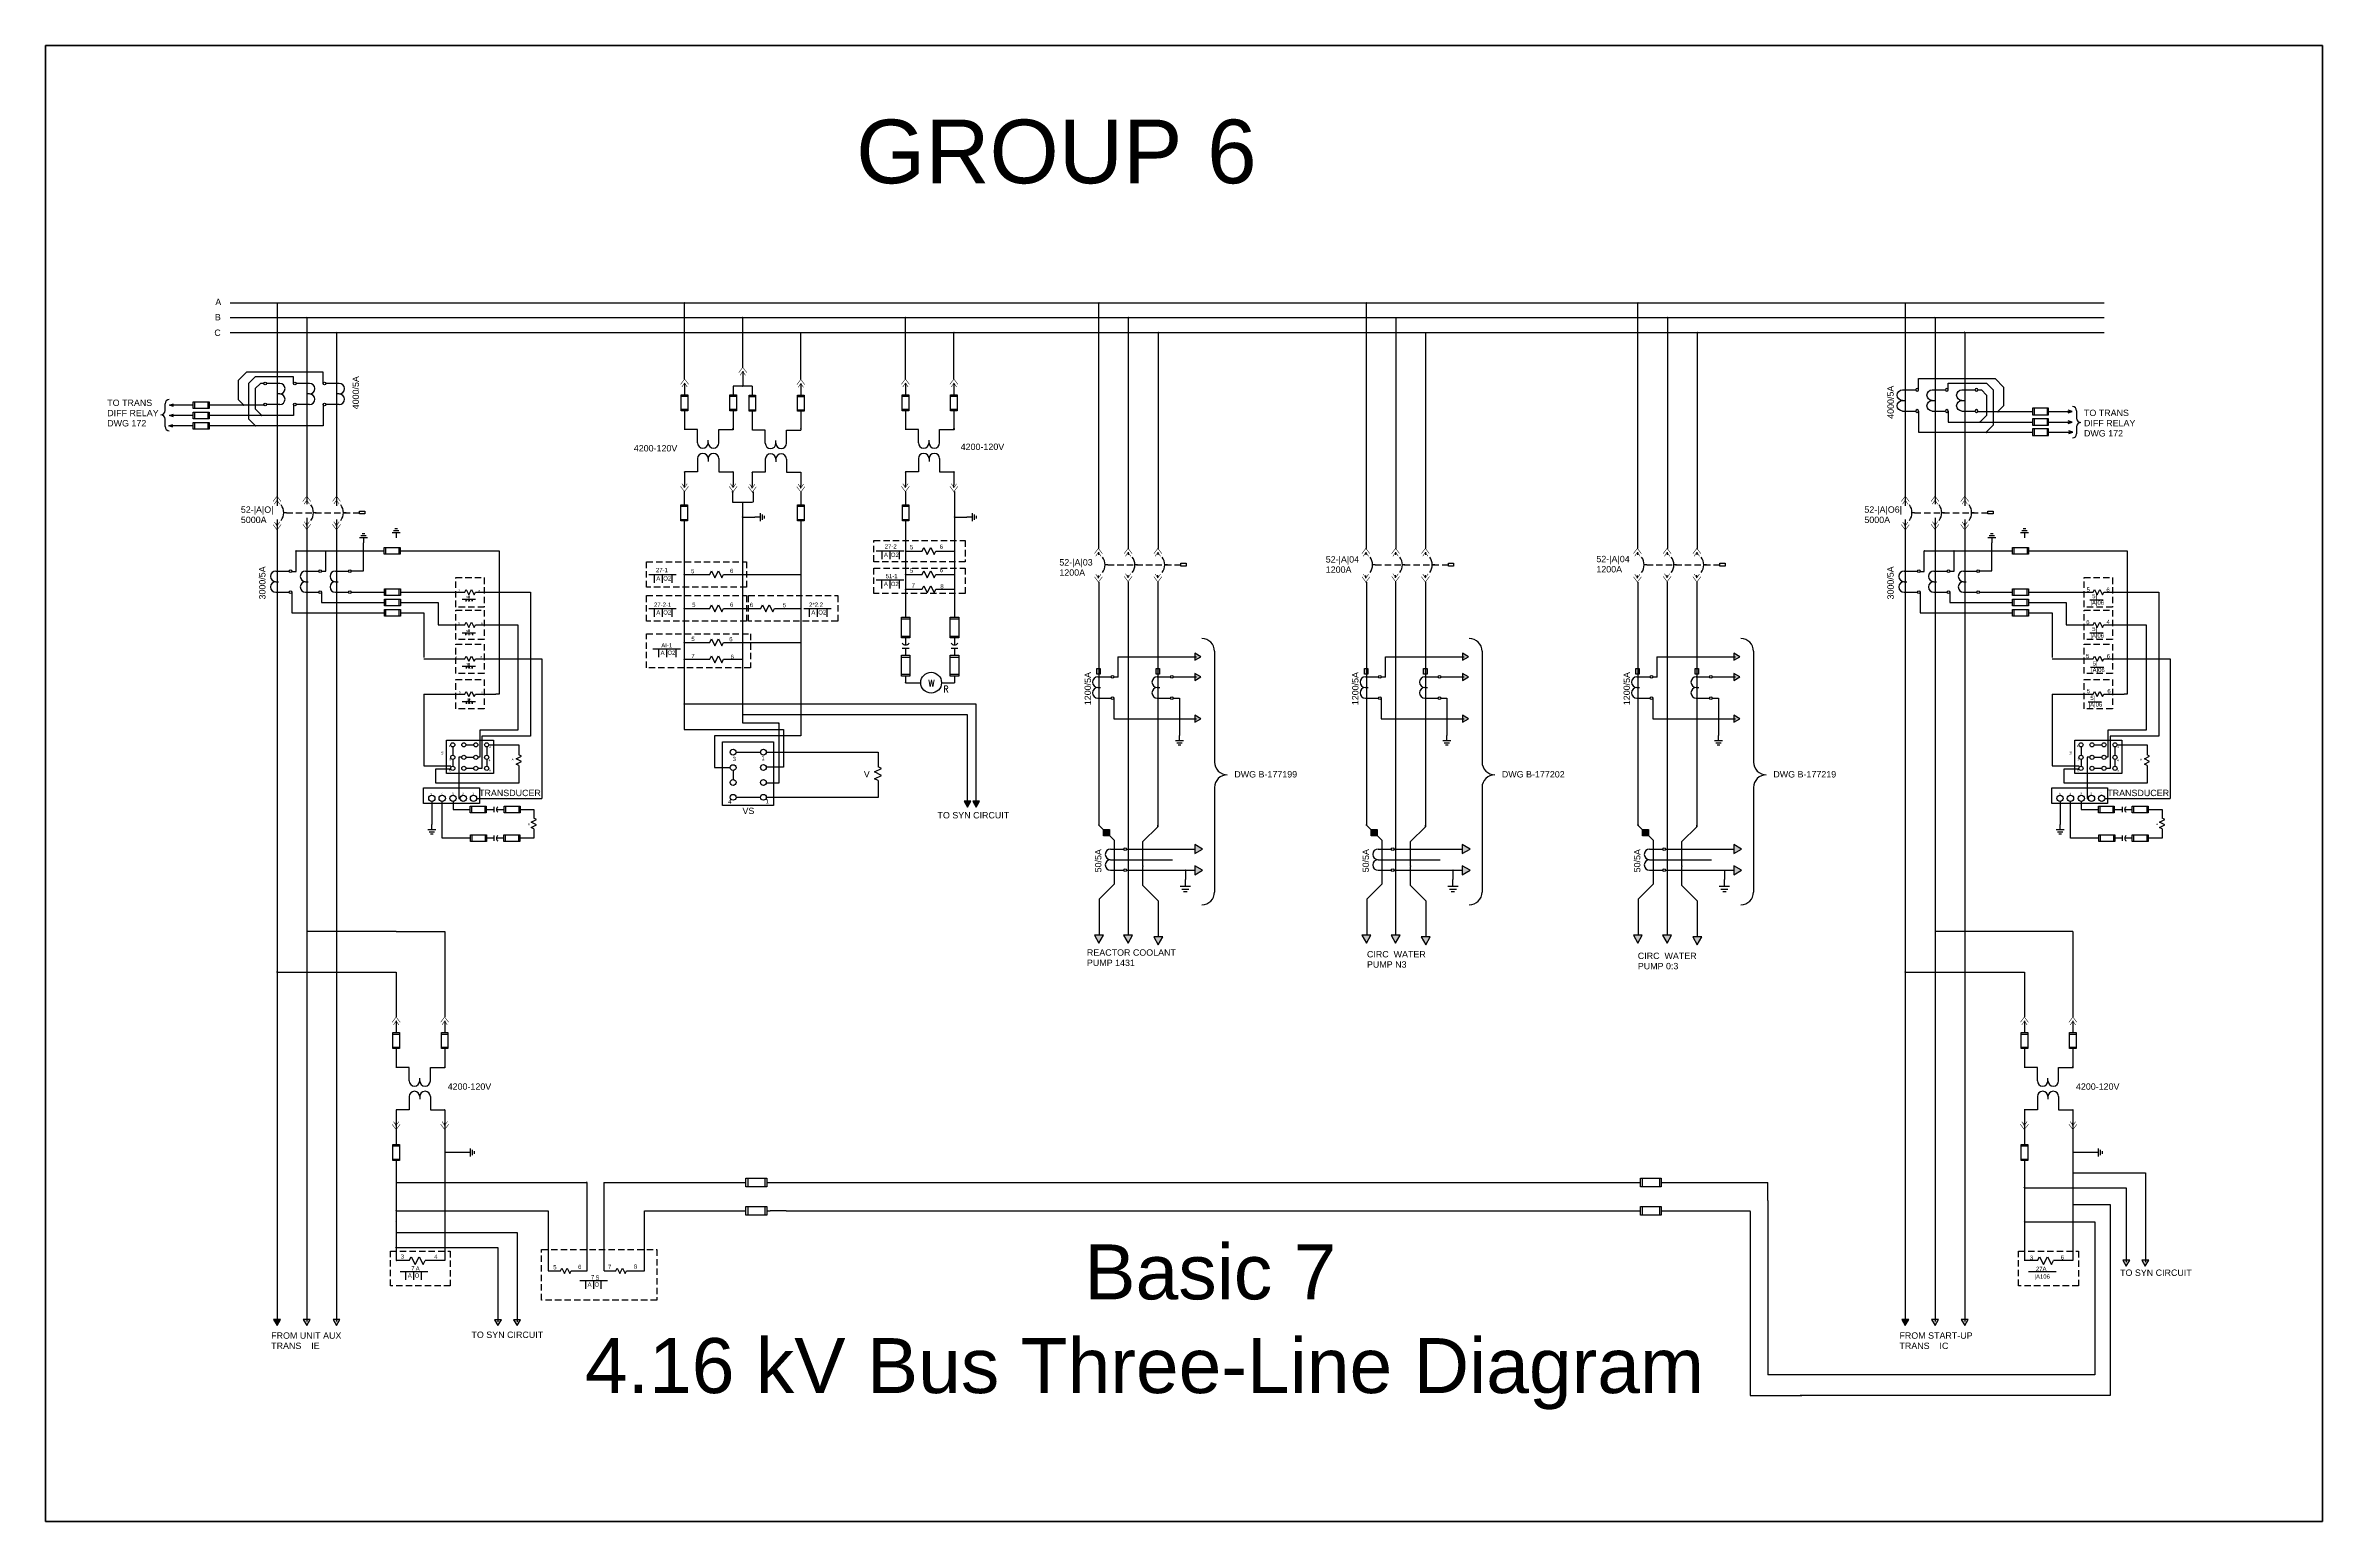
# Model space of a CAD drawing. Header units: millimetres. Extents: x -77 to 460, y -253 to 95.
import ezdxf
from ezdxf.enums import TextEntityAlignment as Align

# ---------------------------------------------------------------- set-up
doc = ezdxf.new("R2010")
doc.units = ezdxf.units.MM
doc.header["$LTSCALE"] = 6
doc.header["$MEASUREMENT"] = 0
doc.linetypes.add('HIDDEN', pattern=[0.375, 0.25, -0.125])
for name, color, linetype in [('HIDDEN', 7, 'HIDDEN'), ('MISC', 7, 'Continuous'), ('SYMS', 7, 'Continuous'), ('TAGS', 150, 'Continuous'), ('WIRES', 7, 'Continuous')]:
    doc.layers.add(name, color=color, linetype=linetype)
doc.styles.get("Standard").update_dxf_attribs({"font": 'arial.ttf'})
doc.styles.add('WD', font='romans.shx')

# ---------------------------------------------------------------- blocks, each defined once
blk = doc.blocks.new('HXF1PT')
for p, q in [((-0.25, 0.344), (-0.25, 0.032)), ((0, 0.344), (0, 0.281)), ((0.25, 0.344), (0.25, 0.032))]:
    blk.add_line(p, q)
for centre in [(-0.249, 0), (0.249, 0)]:
    blk.add_circle(centre, 0.0322)
for centre in [(-0.125, 0.344), (0.125, 0.344)]:
    blk.add_arc(centre, 0.125, 0, 180)
at = {"style": 'WD', "width": 0.7}
for tag, p in [('INST', (-0.388, 0.577)), ('DESC1', (-0.388, 0.252)), ('DESC2', (-0.388, 0.095)), ('LOC', (-0.388, 0.408))]:
    blk.add_attdef(tag, text='', height=0.125, dxfattribs=at).set_placement(p, align=Align.RIGHT)
at = {"style": 'WD'}
for tag, p, height, flags in [('X4TERM01', (-0.281, 0), 0.0125, 1), ('X1TERM02', (0.281, 0), 0.0125, 1), ('FAMILY', (0.304, 0.191), 0.01, 9), ('X8TERM01', (-0.249, -0.032), 0.0125, 1), ('X8TERM02', (0.249, -0.032), 0.0125, 1)]:
    blk.add_attdef(tag, p, '', height=height, dxfattribs=dict(at, flags=flags))
blk.add_attdef('TYPE', text='', height=0.125, dxfattribs=at).set_placement((0, 0.125), align=Align.CENTER)
at = {"linetype": 'Continuous', "style": 'WD', "flags": 9}
for tag, p in [('ASSYCODE', (0.329, 0.119)), ('MFG', (0.327, 0.143)), ('CAT', (0.329, 0.162))]:
    blk.add_attdef(tag, text='', height=0.01, dxfattribs=at).set_placement(p, align=Align.CENTER)
at = {"style": 'WD'}
blk.add_attdef('TAG1', (0.368, 0.188), '', height=0.125, dxfattribs=at)
at = {"style": 'WD', "width": 0.7}
blk.add_attdef('RATING1', (0.368, 0.031), '', height=0.125, dxfattribs=at)
at = {"linetype": 'Continuous', "style": 'WD', "flags": 8}
for tag, p in [('TERM01', (-0.188, -0.031)), ('TERM02', (0.328, -0.031))]:
    blk.add_attdef(tag, text='', height=0.125, dxfattribs=at).set_placement(p, align=Align.TOP_LEFT)
blk = doc.blocks.new('WDDOT')
for radius in [0.03, 0.0187, 0.00929]:
    blk.add_circle((0, 0), radius)
blk = doc.blocks.new('HFU0')
for p, q in [((-0.188, -0.078), (-0.188, 0.078)), ((-0.188, 0.078), (0.188, 0.078)), ((-0.156, 0.078), (-0.156, -0.078)), ((0.156, 0.078), (0.156, -0.078)), ((0.188, 0.078), (0.188, -0.078)), ((0.188, -0.078), (-0.188, -0.078))]:
    blk.add_line(p, q)
at = {"style": 'WD', "width": 0.7}
for tag, p in [('INST', (0, 0.328)), ('LOC', (0, 0.172)), ('DESC1', (0.007, -0.262)), ('DESC2', (0.007, -0.419)), ('DESC3', (0, -0.578))]:
    blk.add_attdef(tag, text='', height=0.125, dxfattribs=at).set_placement(p, align=Align.CENTER)
at = {"style": 'WD', "flags": 1}
for tag, p in [('X4TERM01', (-0.188, 0)), ('X1TERM02', (0.188, 0))]:
    blk.add_attdef(tag, p, '', height=0.01, dxfattribs=at)
at = {"style": 'WD', "width": 0.7}
blk.add_attdef('RATING1', text='', height=0.0938, dxfattribs=at).set_placement((0, 0), align=Align.MIDDLE_CENTER)
at = {"linetype": 'Continuous', "style": 'WD', "flags": 9}
for tag, p in [('ASSYCODE', (0.156, 0.118)), ('MFG', (0.156, 0.083)), ('CAT', (0.156, 0.102))]:
    blk.add_attdef(tag, text='', height=0.01, dxfattribs=at).set_placement(p, align=Align.CENTER)
at = {"linetype": 'Continuous', "style": 'WD', "width": 0.7, "flags": 8}
blk.add_attdef('TERM01', text='', height=0.1, dxfattribs=at).set_placement((-0.25, -0.016), align=Align.TOP_RIGHT)
blk.add_attdef('TERM02', text='', height=0.1, dxfattribs=at).set_placement((0.25, -0.016), align=Align.TOP_LEFT)
blk = doc.blocks.new('HA1X3')
for p, q in [((0, 0), (0.09375, 0.03125)), ((0.09375, -0.03125), (0, 0))]:
    blk.add_line(p, q)
at = {"style": 'WD', "width": 0.9}
blk.add_attdef('DESC1', text='', height=0.125, dxfattribs=at).set_placement((-0.05, 0.0406), align=Align.RIGHT)
at = {"style": 'WD', "flags": 1}
blk.add_attdef('X1TERM01', (0, 0), '', height=0.01, dxfattribs=at)
at = {"style": 'WD', "width": 0.9}
blk.add_attdef('DESC2', text='', height=0.125, dxfattribs=at).set_placement((-0.05, -0.025), align=Align.TOP_RIGHT)
blk = doc.blocks.new('HC01PJ_1-')
blk.add_line((0.031, 0), (0.094, 0))
for points in [[(0.062, -0.094, 0.0125, 0.0125, 0), (-0.063, 0, 0.0125, 0.0125, 0), (0.062, 0.094, 0, 0, 0)], [(0.125, 0.062, 0.0125, 0.0125, 0), (0.031, 0, 0.0125, 0.0125, 0), (0.125, -0.063, 0, 0, 0)]]:
    blk.add_lwpolyline(points, format="xyseb")
at = {"style": 'WD', "width": 0.85}
for tag, p in [('INST', (-0.012, 0.467)), ('TAG1', (-0.01, 0.125)), ('LOC', (-0.012, 0.295)), ('DESC1', (-0.01, -0.344)), ('DESC2', (-0.01, -0.516)), ('DESC3', (-0.01, -0.687))]:
    blk.add_attdef(tag, text='', height=0.125, dxfattribs=at).set_placement(p, align=Align.CENTER)
at = {"style": 'WD', "flags": 9}
blk.add_attdef('WDTYPE', text='', height=0.01, dxfattribs=at).set_placement((-0.221, 0.075), align=Align.RIGHT)
at = {"style": 'WD'}
for tag, p, flags in [('X4TERMDESC01', (-0.094, 0.031), 1), ('X1TERMDESC02', (0.125, 0.031), 1), ('FAMILY', (0.206, 0.131), 9)]:
    blk.add_attdef(tag, p, '', height=0.01, dxfattribs=dict(at, flags=flags))
at = {"color": 7, "style": 'WD', "flags": 1}
for tag, p in [('X4TERM01', (-0.063, 0)), ('X1TERM02', (0.094, 0))]:
    blk.add_attdef(tag, p, '', height=0.0125, dxfattribs=at)
at = {"style": 'WD'}
for tag, p in [('X2LINK', (0, 0.094)), ('X8LINK', (0, -0.094))]:
    blk.add_attdef(tag, p, '', height=0.01, dxfattribs=at)
at = {"linetype": 'Continuous', "style": 'WD', "flags": 9}
for tag, p in [('ASSYCODE', (0.219, 0.062)), ('MFG', (0.228, 0.089)), ('CAT', (0.23, 0.108))]:
    blk.add_attdef(tag, text='', height=0.01, dxfattribs=at).set_placement(p, align=Align.CENTER)
at = {"linetype": 'Continuous', "style": 'WD', "flags": 8}
blk.add_attdef('TERM01', text='', height=0.125, dxfattribs=at).set_placement((-0.104, -0.031), align=Align.TOP_RIGHT)
blk.add_attdef('TERM02', text='', height=0.125, dxfattribs=at).set_placement((0.146, -0.031), align=Align.TOP_LEFT)
blk = doc.blocks.new('HGND2')
for p, q in [((0.125, 0), (0, 0)), ((0.125, 0.09375), (0.125, -0.09375)), ((0.171875, 0.0625), (0.171875, -0.0625)), ((0.21875, 0.03125), (0.21875, -0.03125))]:
    blk.add_line(p, q)
at = {"style": 'WD', "flags": 1}
for tag in ['ASSYCODE', 'CAT', 'X4TERM01', 'MFG', 'FAMILY']:
    blk.add_attdef(tag, (0, 0), '', height=0.01, dxfattribs=at)
at = {"style": 'WD', "width": 0.8}
for tag, p in [('TAG1', (0.25, 0)), ('INST', (0.25, 0.3125)), ('LOC', (0.25, 0.15625)), ('DESC1', (0.25, -0.15625)), ('DESC2', (0.25, -0.3125))]:
    blk.add_attdef(tag, text='', height=0.125, dxfattribs=at).set_placement(p, align=Align.MIDDLE_LEFT)
blk = doc.blocks.new('HRE1')
for p, q in [((-0.125, 0), (-0.094, 0.062)), ((-0.094, 0.062), (-0.031, -0.062)), ((-0.031, -0.062), (0.031, 0.062)), ((0.031, 0.062), (0.094, -0.062)), ((0.094, -0.062), (0.125, 0))]:
    blk.add_line(p, q)
at = {"style": 'WD'}
for tag, width, p in [('INST', 0.7, (0, 0.888)), ('LOC', 0.7, (0, 0.719)), ('DESC1', 0.7, (0, 0.562)), ('DESC2', 0.7, (0, 0.406)), ('RATING1', 0.9, (0.006, 0.094))]:
    blk.add_attdef(tag, text='', height=0.125, dxfattribs=dict(at, width=width)).set_placement(p, align=Align.CENTER)
blk.add_attdef('TAG1', text='', height=0.125, dxfattribs=at).set_placement((0, 0.25), align=Align.CENTER)
for tag, p, height, flags in [('X4TERM01', (-0.125, 0), 0.0125, 1), ('X1TERM02', (0.125, 0), 0.0125, 1), ('FAMILY', (0.205, 0.152), 0.01, 9)]:
    blk.add_attdef(tag, p, '', height=height, dxfattribs=dict(at, flags=flags))
at = {"linetype": 'Continuous', "style": 'WD', "flags": 9}
for tag, p in [('ASSYCODE', (0.219, 0.062)), ('MFG', (0.228, 0.089)), ('CAT', (0.23, 0.108))]:
    blk.add_attdef(tag, text='', height=0.01, dxfattribs=at).set_placement(p, align=Align.CENTER)
at = {"linetype": 'Continuous', "style": 'WD', "flags": 8}
blk.add_attdef('TERM01', text='', height=0.125, dxfattribs=at).set_placement((-0.219, -0.031), align=Align.TOP_RIGHT)
at = {"style": 'WD', "width": 0.9}
blk.add_attdef('RATING2', text='', height=0.125, dxfattribs=at).set_placement((0.006, -0.188), align=Align.TOP_CENTER)
at = {"linetype": 'Continuous', "style": 'WD', "flags": 8}
blk.add_attdef('TERM02', text='', height=0.125, dxfattribs=at).set_placement((0.219, -0.031), align=Align.TOP_LEFT)
blk = doc.blocks.new('VRE1')
for p, q in [((-0.062, 0.031), (0.062, 0.094)), ((0.062, -0.031), (-0.062, 0.031)), ((0.062, 0.094), (0, 0.125)), ((-0.062, -0.094), (0.062, -0.031)), ((0, -0.125), (-0.062, -0.094))]:
    blk.add_line(p, q)
at = {"style": 'WD'}
for tag, p, width in [('INST', (0.219, 0.488), 0.7), ('LOC', (0.219, 0.318), 0.7), ('TAG1', (0.127, 0.162), 0.9), ('RATING1', (0.125, 0.006), 0.7), ('RATING2', (0.125, -0.151), 0.7), ('DESC1', (0.129, -0.307), 0.7), ('DESC2', (0.129, -0.463), 0.7)]:
    blk.add_attdef(tag, p, '', height=0.125, dxfattribs=dict(at, width=width))
at = {"linetype": 'Continuous', "style": 'WD', "flags": 8}
blk.add_attdef('TERM01', text='', height=0.125, dxfattribs=at).set_placement((-0.055, 0.144), align=Align.RIGHT)
at = {"style": 'WD', "flags": 9}
blk.add_attdef('FAMILY', (-0.184, 0.08), '', height=0.01, rotation=90, dxfattribs=at)
at = {"linetype": 'Continuous', "style": 'WD', "flags": 9}
for tag, p in [('CAT', (-0.139, 0.105)), ('MFG', (-0.12, 0.103)), ('ASSYCODE', (-0.094, 0.094))]:
    blk.add_attdef(tag, text='', height=0.01, rotation=90, dxfattribs=at).set_placement(p, align=Align.CENTER)
at = {"color": 7, "style": 'WD', "flags": 1}
for tag, p in [('X2TERM01', (0, 0.125)), ('X8TERM02', (0, -0.125))]:
    blk.add_attdef(tag, p, '', height=0.0125, dxfattribs=at)
at = {"linetype": 'Continuous', "style": 'WD', "flags": 8}
blk.add_attdef('TERM02', text='', height=0.125, dxfattribs=at).set_placement((-0.041, -0.151), align=Align.TOP_RIGHT)
blk = doc.blocks.new('VGND2')
for p, q in [((0, -0.125), (0, 0)), ((0.09375, -0.125), (-0.09375, -0.125)), ((-0.0625, -0.171875), (0.0625, -0.171875)), ((-0.03125, -0.21875), (0.03125, -0.21875))]:
    blk.add_line(p, q)
at = {"style": 'WD', "flags": 1}
for tag in ['ASSYCODE', 'X2TERM01', 'CAT', 'FAMILY', 'MFG']:
    blk.add_attdef(tag, (0, 0), '', height=0.01, dxfattribs=at)
at = {"style": 'WD', "width": 0.8}
for tag, p in [('INST', (0.15625, 0.125)), ('LOC', (0.15625, -0.03125)), ('TAG1', (0.15625, -0.1875)), ('DESC1', (0.15625, -0.34375)), ('DESC2', (0.15625, -0.5))]:
    blk.add_attdef(tag, text='', height=0.125, dxfattribs=at).set_placement(p, align=Align.MIDDLE_LEFT)
blk = doc.blocks.new('HCA1')
blk.add_line((-0.031, 0.062), (-0.031, -0.062))
blk.add_arc((0.109, 0), 0.0781, 126.8699, 233.1301)
at = {"style": 'WD'}
for tag, width, p in [('DESC1', 0.7, (0, 0.562)), ('INST', 0.7, (0, 0.888)), ('LOC', 0.7, (0, 0.719)), ('RATING1', 0.9, (0.006, 0.094)), ('DESC2', 0.7, (0, 0.406))]:
    blk.add_attdef(tag, text='', height=0.125, dxfattribs=dict(at, width=width)).set_placement(p, align=Align.CENTER)
blk.add_attdef('TAG1', text='', height=0.125, dxfattribs=at).set_placement((0, 0.25), align=Align.CENTER)
for tag, p, height, flags in [('X4TERM01', (-0.031, 0), 0.0125, 1), ('X1TERM02', (0.031, 0), 0.0125, 1), ('FAMILY', (0.205, 0.152), 0.01, 9)]:
    blk.add_attdef(tag, p, '', height=height, dxfattribs=dict(at, flags=flags))
at = {"linetype": 'Continuous', "style": 'WD', "flags": 9}
for tag, p in [('ASSYCODE', (0.219, 0.062)), ('MFG', (0.228, 0.089)), ('CAT', (0.23, 0.108))]:
    blk.add_attdef(tag, text='', height=0.01, dxfattribs=at).set_placement(p, align=Align.CENTER)
at = {"linetype": 'Continuous', "style": 'WD', "flags": 8}
blk.add_attdef('TERM01', text='', height=0.125, dxfattribs=at).set_placement((-0.094, -0.047), align=Align.TOP_RIGHT)
at = {"style": 'WD', "width": 0.9}
blk.add_attdef('RATING2', text='', height=0.125, dxfattribs=at).set_placement((0.006, -0.203), align=Align.TOP_CENTER)
at = {"linetype": 'Continuous', "style": 'WD', "flags": 8}
blk.add_attdef('TERM02', text='', height=0.125, dxfattribs=at).set_placement((0.094, -0.047), align=Align.TOP_LEFT)
blk = doc.blocks.new('VFU0')
for p, q in [((-0.078, -0.188), (-0.078, 0.188)), ((-0.078, 0.188), (0.078, 0.188)), ((-0.078, 0.156), (0.078, 0.156)), ((0.078, 0.188), (0.078, -0.188)), ((-0.078, -0.156), (0.078, -0.156)), ((0.078, -0.188), (-0.078, -0.188))]:
    blk.add_line(p, q)
at = {"linetype": 'Continuous', "style": 'WD', "width": 0.7, "flags": 8}
blk.add_attdef('TERM01', text='', height=0.1, dxfattribs=at).set_placement((-0.055, 0.207), align=Align.RIGHT)
at = {"style": 'WD', "width": 0.7}
blk.add_attdef('RATING1', text='', height=0.0938, rotation=90, dxfattribs=at).set_placement((0, 0), align=Align.MIDDLE_CENTER)
at = {"color": 7, "style": 'WD', "flags": 1}
for tag, p in [('X2TERM01', (0, 0.188)), ('X8TERM02', (0, -0.188))]:
    blk.add_attdef(tag, p, '', height=0.01, dxfattribs=at)
at = {"style": 'WD', "width": 0.7}
for tag, p in [('INST', (0.188, 0.234)), ('LOC', (0.188, 0.078)), ('DESC1', (0.18, -0.134)), ('DESC2', (0.188, -0.297)), ('DESC3', (0.188, -0.453))]:
    blk.add_attdef(tag, p, '', height=0.125, dxfattribs=at)
at = {"linetype": 'Continuous', "style": 'WD', "width": 0.7, "flags": 8}
blk.add_attdef('TERM02', text='', height=0.1, dxfattribs=at).set_placement((-0.041, -0.213), align=Align.TOP_RIGHT)
at = {"linetype": 'Continuous', "style": 'WD', "flags": 9}
for tag, p in [('ASSYCODE', (-0.078, -0.105)), ('MFG', (-0.08, -0.088)), ('CAT', (-0.08, -0.073))]:
    blk.add_attdef(tag, text='', height=0.01, dxfattribs=at).set_placement(p, align=Align.RIGHT)
at = {"style": 'WD', "flags": 9}
blk.add_attdef('FAMILY', text='', height=0.01, dxfattribs=at).set_placement((-0.08, -0.036), align=Align.RIGHT)
blk = doc.blocks.new('VC01PJ_1-')
blk.add_line((0, -0.031), (0, -0.094))
for points in [[(-0.094, -0.062, 0.0125, 0.0125, 0), (0, 0.062, 0.0125, 0.0125, 0), (0.094, -0.062, 0, 0, 0)], [(0.062, -0.125, 0.0125, 0.0125, 0), (0, -0.031, 0.0125, 0.0125, 0), (-0.062, -0.125, 0, 0, 0)]]:
    blk.add_lwpolyline(points, format="xyseb")
at = {"linetype": 'Continuous', "style": 'WD', "width": 0.85, "flags": 8}
blk.add_attdef('TERM01', text='', height=0.125, dxfattribs=at).set_placement((-0.055, 0.113), align=Align.RIGHT)
at = {"style": 'WD'}
for tag, p, height, flags in [('FAMILY', (-0.132, 0.064), 0.01, 9), ('X2TERM01', (0, 0.062), 0.0125, 1), ('X2TERMDESC01', (0.026, 0.042), 0.01, 1), ('X8TERM02', (0, -0.094), 0.0125, 1), ('X8TERMDESC02', (0.013, -0.115), 0.01, 1)]:
    blk.add_attdef(tag, p, '', height=height, dxfattribs=dict(at, flags=flags))
at = {"linetype": 'Continuous', "style": 'WD', "flags": 9}
for tag, p in [('MFG', (-0.109, 0)), ('CAT', (-0.107, 0.019)), ('ASSYCODE', (-0.109, -0.014))]:
    blk.add_attdef(tag, text='', height=0.01, dxfattribs=at).set_placement(p, align=Align.CENTER)
at = {"style": 'WD', "width": 0.85}
for tag, p in [('TAG1', (0.221, -0.092)), ('INST', (0.219, 0.25)), ('LOC', (0.219, 0.078)), ('DESC1', (0.219, -0.266)), ('DESC2', (0.219, -0.438)), ('DESC3', (0.219, -0.609))]:
    blk.add_attdef(tag, p, '', height=0.125, dxfattribs=at)
at = {"linetype": 'Continuous', "style": 'WD', "width": 0.85, "flags": 8}
blk.add_attdef('TERM02', text='', height=0.125, dxfattribs=at).set_placement((-0.041, -0.151), align=Align.TOP_RIGHT)
at = {"color": 7, "style": 'WD', "flags": 1}
blk.add_attdef('WDTYPE', (-0.237, -0.081), '', height=0.01, dxfattribs=at)
at = {"style": 'WD', "flags": 9}
blk.add_attdef('WDBLKNAM', text='', height=0.01, dxfattribs=at).set_placement((-0.16, -0.106), align=Align.RIGHT)
at = {"style": 'WD'}
for tag, p in [('X4LINK', (-0.125, -0.062)), ('X1LINK', (0.125, -0.062))]:
    blk.add_attdef(tag, p, '', height=0.01, dxfattribs=at)
blk = doc.blocks.new('HT0_05')
blk.add_lwpolyline([(0.081, -0.063), (0, 0.078), (-0.081, -0.063)], close=True)
at = {"style": 'WD', "flags": 1}
for tag, p in [('X4TERM01', (-0.045, 0)), ('X2TERM01', (0, 0.078)), ('X1TERM01', (0.045, 0)), ('X8TERM01', (0, -0.063))]:
    blk.add_attdef(tag, p, '', height=0.01, dxfattribs=at)
blk = doc.blocks.new('VCA1')
blk.add_line((-0.062, -0.031), (0.062, -0.031))
blk.add_arc((0, 0.109), 0.0781, 216.8699, 323.1301)
at = {"style": 'WD'}
for tag, p, width in [('INST', (0.219, 0.488), 0.7), ('LOC', (0.219, 0.318), 0.7), ('TAG1', (0.127, 0.162), 0.9), ('RATING1', (0.125, 0.006), 0.7), ('RATING2', (0.125, -0.151), 0.7), ('DESC1', (0.129, -0.307), 0.7), ('DESC2', (0.129, -0.463), 0.7)]:
    blk.add_attdef(tag, p, '', height=0.125, dxfattribs=dict(at, width=width))
at = {"linetype": 'Continuous', "style": 'WD', "flags": 8}
blk.add_attdef('TERM01', text='', height=0.125, dxfattribs=at).set_placement((-0.086, 0.05), align=Align.RIGHT)
at = {"color": 7, "style": 'WD', "flags": 1}
for tag, p in [('X2TERM01', (0, 0.031)), ('X8TERM02', (0, -0.031))]:
    blk.add_attdef(tag, p, '', height=0.0125, dxfattribs=at)
at = {"linetype": 'Continuous', "style": 'WD', "flags": 8}
blk.add_attdef('TERM02', text='', height=0.125, dxfattribs=at).set_placement((-0.072, -0.057), align=Align.TOP_RIGHT)
at = {"style": 'WD', "flags": 9}
blk.add_attdef('FAMILY', (-0.224, -0.189), '', height=0.01, rotation=90, dxfattribs=at)
at = {"linetype": 'Continuous', "style": 'WD', "flags": 9}
for tag, p in [('CAT', (-0.18, -0.164)), ('MFG', (-0.16, -0.166)), ('ASSYCODE', (-0.134, -0.175))]:
    blk.add_attdef(tag, text='', height=0.01, rotation=90, dxfattribs=at).set_placement(p, align=Align.CENTER)
blk = doc.blocks.new('HMO12')
blk.add_circle((0, 0), 0.188)
at = {"style": 'WD'}
for tag, width, p in [('INST', 0.7, (-0.026, 0.559)), ('LOC', 0.7, (-0.026, 0.39)), ('RATING1', 0.8, (0, 0)), ('TAG1', 0.9, (-0.031, 0.234))]:
    blk.add_attdef(tag, text='', height=0.125, dxfattribs=dict(at, width=width)).set_placement(p, align=Align.CENTER)
at = {"style": 'WD', "flags": 1}
for tag, p in [('X4TERM01', (-0.188, 0)), ('X1TERM02', (0.188, 0)), ('X0TERM03', (0.133, -0.133))]:
    blk.add_attdef(tag, p, '', height=0.0125, dxfattribs=at)
at = {"linetype": 'Continuous', "style": 'WD', "flags": 9}
blk.add_attdef('ASSYCODE', text='', height=0.01, dxfattribs=at).set_placement((0, 0.125), align=Align.CENTER)
at = {"style": 'WD', "flags": 9}
blk.add_attdef('FAMILY', text='', height=0.01, dxfattribs=at).set_placement((-0.005, 0.17), align=Align.CENTER)
at = {"linetype": 'Continuous', "style": 'WD', "flags": 1}
for tag, p in [('MFG', (0, 0.14)), ('CAT', (0, 0.159))]:
    blk.add_attdef(tag, text='', height=0.01, dxfattribs=at).set_placement(p, align=Align.MIDDLE)
at = {"style": 'WD'}
for tag, p, width in [('DESC1', (1.126, 0.046), 0.9), ('DESC2', (1.126, -0.11), 0.9), ('RATING3', (1.125, -0.423), 0.8), ('DESC3', (1.126, -0.266), 0.9), ('WDTAGALT', (1.125, -0.75), 0.7), ('RATING4', (1.125, -0.579), 0.8)]:
    blk.add_attdef(tag, p, '', height=0.125, dxfattribs=dict(at, width=width))
at = {"linetype": 'Continuous', "style": 'WD'}
blk.add_attdef('TERM01', text='', height=0.125, dxfattribs=at).set_placement((-0.231, -0.035), align=Align.TOP_RIGHT)
at = {"style": 'WD', "width": 0.8}
blk.add_attdef('RATING2', text='', height=0.125, dxfattribs=at).set_placement((0.001, -0.016), align=Align.TOP_CENTER)
at = {"linetype": 'Continuous', "style": 'WD'}
for tag, p in [('TERM03', (0.062, -0.219)), ('TERM02', (0.231, -0.035))]:
    blk.add_attdef(tag, text='', height=0.125, dxfattribs=at).set_placement(p, align=Align.TOP_LEFT)

msp = doc.modelspace()

# ---------------------------------------------------------------- hatches: boundary and pattern name
h = msp.add_hatch(color=256)
h.dxf.hatch_style = 1
h.paths.add_polyline_path([(195.5, -53.65), (194.09, -52.84), (194.09, -54.46)])
h.paths.add_polyline_path([(195.5, -48.9), (194.09, -48.09), (194.09, -49.71)])
h.paths.add_polyline_path([(195.5, -63.5), (194.09, -62.69), (194.09, -64.31)])
h.paths.add_polyline_path([(171.82, -51.64), (171.5, -51.64), (171.5, -53.02), (171.82, -53.02)])
h.paths.add_polyline_path([(171.5, -51.64), (171.03, -51.64), (171.03, -53.02), (171.5, -53.02)])
h.paths.add_polyline_path([(185.78, -51.64), (185.38, -51.64), (185.38, -53.02), (185.78, -53.02)])
h.paths.add_polyline_path([(185.38, -51.64), (184.98, -51.64), (184.98, -53.02), (185.38, -53.02)])
h = msp.add_hatch(color=256)
h.dxf.hatch_style = 1
h.paths.add_polyline_path([(258.48, -53.65), (257.08, -52.84), (257.08, -54.46)])
h.paths.add_polyline_path([(258.48, -48.9), (257.08, -48.09), (257.08, -49.71)])
h.paths.add_polyline_path([(258.48, -63.5), (257.08, -62.69), (257.08, -64.31)])
h.paths.add_polyline_path([(234.81, -51.64), (234.48, -51.64), (234.48, -53.02), (234.81, -53.02)])
h.paths.add_polyline_path([(234.48, -51.64), (234.01, -51.64), (234.01, -53.02), (234.48, -53.02)])
h.paths.add_polyline_path([(248.76, -51.64), (248.36, -51.64), (248.36, -53.02), (248.76, -53.02)])
h.paths.add_polyline_path([(248.36, -51.64), (247.96, -51.64), (247.96, -53.02), (248.36, -53.02)])
h = msp.add_hatch(color=256)
h.dxf.hatch_style = 1
h.paths.add_polyline_path([(322.41, -53.65), (321, -52.84), (321, -54.46)])
h.paths.add_polyline_path([(322.41, -48.9), (321, -48.09), (321, -49.71)])
h.paths.add_polyline_path([(322.41, -63.5), (321, -62.69), (321, -64.31)])
h.paths.add_polyline_path([(298.73, -51.64), (298.41, -51.64), (298.41, -53.02), (298.73, -53.02)])
h.paths.add_polyline_path([(298.41, -51.64), (297.93, -51.64), (297.93, -53.02), (298.41, -53.02)])
h.paths.add_polyline_path([(312.68, -51.64), (312.28, -51.64), (312.28, -53.02), (312.68, -53.02)])
h.paths.add_polyline_path([(312.28, -51.64), (311.89, -51.64), (311.89, -53.02), (312.28, -53.02)])
h = msp.add_hatch(color=256)
h.dxf.hatch_style = 1
h.paths.add_polyline_path([(174, -89.58), (172.6, -89.58), (172.6, -89.63), (174, -91.04)])
h.paths.add_polyline_path([(172.6, -89.63), (172.6, -91.08), (174, -91.08), (174, -91.04)])
h = msp.add_hatch(color=256)
h.dxf.hatch_style = 1
h.paths.add_polyline_path([(236.99, -89.58), (235.58, -89.58), (235.58, -89.63), (236.99, -91.04)])
h.paths.add_polyline_path([(235.58, -89.63), (235.58, -91.08), (236.99, -91.08), (236.99, -91.04)])
h = msp.add_hatch(color=256)
h.dxf.hatch_style = 1
h.paths.add_polyline_path([(300.91, -89.58), (299.5, -89.58), (299.5, -89.63), (300.91, -91.04)])
h.paths.add_polyline_path([(299.5, -89.63), (299.5, -91.08), (300.91, -91.08), (300.91, -91.04)])
h = msp.add_hatch(color=256)
h.dxf.hatch_style = 1
h.paths.add_polyline_path([(195.9, -99.17), (194.07, -98.11), (194.07, -100.23)])
h.paths.add_polyline_path([(194.07, -93.15), (194.07, -95.26), (195.9, -94.2)])
h = msp.add_hatch(color=256)
h.dxf.hatch_style = 1
h.paths.add_polyline_path([(258.88, -99.17), (257.06, -98.11), (257.06, -100.23)])
h.paths.add_polyline_path([(257.06, -93.15), (257.06, -95.26), (258.88, -94.2)])
h = msp.add_hatch(color=256)
h.dxf.hatch_style = 1
h.paths.add_polyline_path([(322.81, -99.17), (320.98, -98.11), (320.98, -100.23)])
h.paths.add_polyline_path([(320.98, -93.15), (320.98, -95.26), (322.81, -94.2)])
h = msp.add_hatch(color=256)
h.dxf.hatch_style = 1
h.paths.add_polyline_path([(172.54, -114.49), (170.43, -114.49), (171.49, -116.32)])
h.paths.add_polyline_path([(179.43, -114.5), (177.32, -114.5), (178.38, -116.33)])
h.paths.add_polyline_path([(186.52, -114.9), (184.41, -114.9), (185.47, -116.72)])
h = msp.add_hatch(color=256)
h.dxf.hatch_style = 1
h.paths.add_polyline_path([(235.53, -114.49), (233.41, -114.49), (234.47, -116.32)])
h.paths.add_polyline_path([(242.42, -114.5), (240.31, -114.5), (241.36, -116.33)])
h.paths.add_polyline_path([(249.5, -114.9), (247.39, -114.9), (248.45, -116.72)])
h = msp.add_hatch(color=256)
h.dxf.hatch_style = 1
h.paths.add_polyline_path([(299.45, -114.49), (297.34, -114.49), (298.39, -116.32)])
h.paths.add_polyline_path([(306.34, -114.5), (304.23, -114.5), (305.28, -116.33)])
h.paths.add_polyline_path([(313.43, -114.9), (311.32, -114.9), (312.37, -116.72)])
h = msp.add_hatch(color=256)
h.dxf.hatch_style = 1
h.paths.add_polyline_path([(376.16, -204.98), (374.54, -204.98), (375.35, -206.39)])
h.paths.add_polyline_path([(368.35, -206.39), (369.16, -204.98), (367.54, -204.98)])
h.paths.add_polyline_path([(413.38, -192.39), (414.19, -190.98), (412.56, -190.98)])
h.paths.add_polyline_path([(417.88, -192.39), (418.69, -190.98), (417.06, -190.98)])
h = msp.add_hatch(color=256)
h.dxf.hatch_style = 1
h.paths.add_polyline_path([(-21.18, -204.98), (-22.81, -204.98), (-22, -206.39)])
h = msp.add_hatch(color=256)
h.dxf.hatch_style = 1
h.paths.add_polyline_path([(-7.19, -204.98), (-8.81, -204.98), (-8, -206.39)])
h.paths.add_polyline_path([(-14.19, -204.98), (-15.81, -204.98), (-15, -206.39)])
h.paths.add_polyline_path([(30.81, -205.03), (29.19, -205.03), (30, -206.44)])
h.paths.add_polyline_path([(35.31, -205.03), (33.69, -205.03), (34.5, -206.44)])
h = msp.add_hatch(color=256)
h.dxf.hatch_style = 1
h.paths.add_polyline_path([(362.17, -204.98), (360.54, -204.98), (361.35, -206.39)])
at = {"layer": 'HIDDEN'}
h = msp.add_hatch(color=256, dxfattribs=at)
h.dxf.hatch_style = 1
h.paths.add_polyline_path([(141.38, -82.93), (139.75, -82.93), (140.56, -84.33)])
h.paths.add_polyline_path([(143.43, -82.93), (141.81, -82.93), (142.62, -84.33)])

# ---------------------------------------------------------------- linework, layer by layer
for p, q in [((-31.18, 16.16), (-31.18, 11.71)), ((-28.72, 15.5), (-28.72, 7.14)), ((-27.16, 14.27), (-27.16, 9.48)), ((380.49, 12.74), (380.49, 7.95)), ((382.06, 13.96), (382.06, 5.61)), ((384.51, 14.63), (384.51, 10.18)), ((-48.36, 9.07), (-48.36, 10.7)), ((-48.36, 5.32), (-48.36, 7.07)), ((-41.76, 5.5), (-47.47, 5.5)), ((-41.76, 10.37), (-47.33, 10.37)), ((-41.76, 7.92), (-47.33, 7.92)), ((395.09, 8.84), (400.66, 8.84)), ((395.09, 6.39), (400.66, 6.39)), ((401.69, 9.02), (401.69, 7.26)), ((77, 1.48), (77, 4.6)), ((79.5, 1.48), (79.5, 2.11)), ((82, 1.48), (82, 4.6)), ((92.95, 1.39), (92.95, 4.5)), ((95.45, 1.39), (95.45, 2.01)), ((97.95, 1.39), (97.95, 4.5)), ((129, 1.48), (129, 4.6)), ((131.5, 1.48), (131.5, 2.11)), ((134, 1.48), (134, 4.6)), ((395.09, 3.97), (400.81, 3.97)), ((401.69, 5.26), (401.69, 3.63)), ((77, -2.24), (77, -5.36)), ((79.5, -2.24), (79.5, -2.87)), ((82, -2.24), (82, -5.36)), ((92.95, -2.34), (92.95, -5.45)), ((95.45, -2.34), (95.45, -2.96)), ((97.95, -2.34), (97.95, -5.45)), ((129, -2.24), (129, -5.36)), ((131.5, -2.24), (131.5, -2.87)), ((134, -2.24), (134, -5.36)), ((73.95, -6.55), (73.94, -8.44)), ((85.37, -6.8), (85.37, -8.44)), ((89.9, -6.64), (89.89, -8.53)), ((101.32, -6.9), (101.32, -8.53)), ((125.95, -6.55), (125.95, -8.5)), ((137.37, -6.8), (137.37, -8.44)), ((-19.8, -14.96), (-20.4, -14.96)), ((-12.8, -14.96), (-13.4, -14.96)), ((-5.75, -14.96), (-6.36, -14.96)), ((363.55, -14.96), (362.95, -14.96)), ((370.55, -14.96), (369.95, -14.96)), ((377.6, -14.96), (376.99, -14.96)), ((13.87, -23.97), (30.27, -23.97)), ((30.27, -23.97), (30.27, -57.67)), ((119.09, -23.95), (125.59, -23.95)), ((120.44, -25.93), (120.44, -23.95)), ((122.34, -25.93), (122.34, -23.95)), ((124.59, -25.93), (124.59, -23.95)), ((397.22, -23.97), (413.62, -23.97)), ((413.62, -23.97), (413.62, -57.67)), ((65.5, -29.52), (72, -29.52)), ((66.86, -31.5), (66.86, -29.52)), ((68.75, -31.5), (68.75, -29.52)), ((71, -31.5), (71, -29.52)), ((119.07, -30.81), (125.57, -30.81)), ((120.43, -32.79), (120.43, -30.81)), ((122.32, -32.79), (122.32, -30.81)), ((124.57, -32.79), (124.57, -30.81)), ((173.58, -27.24), (172.98, -27.24)), ((180.58, -27.24), (179.98, -27.24)), ((187.62, -27.24), (187.02, -27.24)), ((236.56, -27.24), (235.96, -27.24)), ((243.56, -27.24), (242.96, -27.24)), ((250.61, -27.24), (250.01, -27.24)), ((300.48, -27.24), (299.88, -27.24)), ((307.48, -27.24), (306.88, -27.24)), ((314.53, -27.24), (313.93, -27.24)), ((-18.51, -33.7), (-18.51, -38.57)), ((-11.51, -33.7), (-11.51, -36.12)), ((-11.51, -36.12), (-4.51, -36.12)), ((7.03, -33.7), (12.75, -33.7)), ((7.03, -36.12), (12.6, -36.12)), ((21.62, -35.3), (24.75, -35.3)), ((22.47, -35.31), (22.47, -35.85)), ((23.19, -34.56), (23.19, -35.09)), ((23.19, -35.32), (23.19, -35.85)), ((23.96, -35.3), (23.96, -35.83)), ((29.51, -33.7), (37.66, -33.7)), ((37.66, -33.7), (37.66, -66.09)), ((65.5, -37.52), (72, -37.52)), ((66.86, -39.5), (66.86, -37.52)), ((68.75, -39.5), (68.75, -37.52)), ((71, -39.5), (71, -37.52)), ((102, -37.52), (108.5, -37.52)), ((103.36, -39.5), (103.36, -37.52)), ((105.25, -39.5), (105.25, -37.52)), ((107.5, -39.5), (107.5, -37.52)), ((364.84, -33.7), (364.84, -38.57)), ((371.84, -33.7), (371.84, -36.12)), ((371.84, -36.12), (378.84, -36.12)), ((390.39, -33.7), (396.1, -33.7)), ((390.39, -36.12), (395.95, -36.12)), ((395.95, -36.12), (399.26, -36.12)), ((404.82, -35.5), (407.95, -35.5)), ((412.86, -33.7), (421.01, -33.7)), ((421.01, -33.7), (421.01, -66.09)), ((-18.51, -38.57), (-4.51, -38.57)), ((7.03, -38.57), (12.6, -38.57)), ((23.19, -42.5), (23.19, -43.04)), ((29.51, -41.39), (34.72, -41.39)), ((34.72, -41.39), (34.72, -66.2)), ((364.84, -38.57), (378.84, -38.57)), ((390.39, -38.57), (395.95, -38.57)), ((412.86, -41.39), (418.07, -41.39)), ((418.07, -41.39), (418.07, -66.2)), ((21.62, -43.24), (24.75, -43.24)), ((22.39, -43.24), (22.39, -43.78)), ((23.19, -43.24), (23.19, -43.78)), ((24.01, -43.24), (24.01, -43.78)), ((66.5, -47.02), (73, -47.02)), ((67.86, -49), (67.86, -47.02)), ((69.75, -49), (69.75, -47.02)), ((72, -49), (72, -47.02)), ((198.73, -47.6), (198.73, -73.69)), ((261.71, -47.6), (261.71, -73.69)), ((325.63, -47.6), (325.63, -73.69)), ((404.82, -43.24), (407.95, -43.24)), ((21.62, -51.13), (24.75, -51.13)), ((22.53, -51.13), (22.53, -51.66)), ((23.19, -50.39), (23.19, -50.92)), ((23.19, -51.13), (23.19, -51.66)), ((23.96, -51.13), (23.96, -51.66)), ((29.51, -49.35), (40.37, -49.35)), ((40.37, -49.35), (40.37, -82.24)), ((178.47, -48.9), (178.57, -48.9)), ((185.47, -48.9), (185.57, -48.9)), ((241.45, -48.9), (241.55, -48.9)), ((248.45, -48.9), (248.55, -48.9)), ((305.38, -48.9), (305.48, -48.9)), ((312.38, -48.9), (312.48, -48.9)), ((404.98, -51.36), (408.1, -51.36)), ((412.86, -49.35), (423.72, -49.35)), ((423.72, -49.35), (423.72, -82.24)), ((23.19, -58.71), (23.19, -59.24)), ((30.27, -57.67), (29.51, -57.67)), ((176, -53.72), (175, -53.72)), ((175.01, -58.63), (175.01, -63.5)), ((189, -53.65), (194.5, -53.65)), ((238.99, -53.72), (237.99, -53.72)), ((237.99, -58.63), (237.99, -63.5)), ((251.99, -53.65), (257.48, -53.65)), ((302.91, -53.72), (301.91, -53.72)), ((301.92, -58.63), (301.92, -63.5)), ((315.91, -53.65), (321.41, -53.65)), ((413.62, -57.67), (412.86, -57.67)), ((21.62, -59.45), (24.75, -59.45)), ((22.53, -59.45), (22.53, -59.98)), ((23.19, -59.45), (23.19, -59.98)), ((23.96, -59.45), (23.96, -59.98)), ((175.01, -63.5), (189.01, -63.5)), ((237.99, -63.5), (251.99, -63.5)), ((301.92, -63.5), (315.92, -63.5)), ((404.4, -59.48), (407.52, -59.48)), ((22.47, -69.64), (24.31, -69.64)), ((34.72, -66.2), (25.71, -66.2)), ((25.71, -66.2), (25.71, -72.58)), ((37.66, -67.61), (26.25, -67.61)), ((26.25, -67.61), (26.25, -75.21)), ((37.66, -66.09), (37.66, -67.61)), ((73.88, -64.74), (73.88, -66.06)), ((101.32, -65.14), (101.32, -67.5)), ((405.82, -69.64), (407.66, -69.64)), ((418.07, -66.2), (409.06, -66.2)), ((409.06, -66.2), (409.06, -72.58)), ((421.01, -67.61), (409.6, -67.61)), ((409.6, -67.61), (409.6, -75.21)), ((421.01, -66.09), (421.01, -67.61)), ((19.38, -70.13), (19.38, -72.09)), ((19.38, -73.07), (19.38, -74.68)), ((21.48, -72.58), (20.83, -72.58)), ((20.83, -72.58), (20.83, -82.24)), ((22.47, -72.58), (24.31, -72.58)), ((25.71, -72.58), (25.29, -72.58)), ((27.37, -70.13), (27.37, -72.09)), ((27.37, -73.07), (27.37, -74.68)), ((81, -75), (84.7, -75)), ((86.06, -71.37), (91.82, -71.37)), ((402.73, -70.13), (402.73, -72.09)), ((402.73, -73.07), (402.73, -74.68)), ((404.84, -72.58), (404.18, -72.58)), ((404.18, -72.58), (404.18, -82.24)), ((405.82, -72.58), (407.66, -72.58)), ((409.06, -72.58), (408.64, -72.58)), ((410.72, -70.13), (410.72, -72.09)), ((410.72, -73.07), (410.72, -74.68)), ((22.47, -75.17), (24.31, -75.17)), ((26.25, -75.21), (25.29, -75.21)), ((85.38, -75.68), (85.38, -77.82)), ((198.73, -79.69), (198.73, -104.32)), ((261.71, -79.69), (261.71, -104.32)), ((325.63, -79.69), (325.63, -104.32)), ((405.82, -75.17), (407.66, -75.17)), ((409.6, -75.21), (408.64, -75.21)), ((20.83, -82.24), (21.1, -82.24)), ((24.98, -82.24), (40.37, -82.24)), ((86.06, -82), (91.82, -82)), ((93.29, -82.01), (93.18, -82.01)), ((119.5, -81.5), (119.5, -82.01)), ((404.18, -82.24), (404.45, -82.24)), ((408.33, -82.24), (423.72, -82.24)), ((178.38, -92.41), (178.38, -92.5)), ((241.36, -92.41), (241.36, -92.5)), ((305.28, -92.41), (305.28, -92.5)), ((181.87, -98.17), (181.87, -98.27)), ((244.85, -98.17), (244.85, -98.27)), ((308.77, -98.17), (308.77, -98.27)), ((171.59, -105.98), (171.59, -114.5)), ((185.47, -106.38), (185.47, -114.9)), ((234.57, -105.98), (234.57, -114.5)), ((248.45, -106.38), (248.45, -114.9)), ((298.49, -105.98), (298.49, -114.5)), ((312.37, -106.38), (312.37, -114.9)), ((389.4, -113.53), (400.8, -113.53)), ((9.1, -148.77), (9.1, -145.65)), ((11.6, -148.77), (11.6, -148.14)), ((14.1, -148.77), (14.1, -145.65)), ((392.45, -148.77), (392.45, -145.65)), ((394.95, -148.77), (394.95, -148.14)), ((397.45, -148.77), (397.45, -145.65)), ((9.1, -152.49), (9.1, -155.61)), ((11.6, -152.49), (11.6, -153.12)), ((14.1, -152.49), (14.1, -155.61)), ((392.45, -152.49), (392.45, -155.61)), ((394.95, -152.49), (394.95, -153.12)), ((397.45, -152.49), (397.45, -155.61)), ((51, -172.73), (50.79, -172.73)), ((51, -177), (51, -172.73)), ((55, -177), (55, -172.73)), ((94.1, -172.73), (97.85, -172.73)), ((329.01, -176.97), (329.01, -172.7)), ((97.88, -179.38), (94.12, -179.38)), ((130.5, -179.38), (298.99, -179.38)), ((303.87, -179.38), (324.83, -179.38)), ((324.83, -179.54), (324.83, -179.38)), ((389.39, -181.97), (389.39, -191.12)), ((6.99, -193.69), (13.49, -193.69)), ((8.35, -195.67), (8.35, -193.69)), ((10.24, -195.67), (10.24, -193.69)), ((11.98, -195.67), (11.98, -193.69)), ((49.32, -195.81), (55.82, -195.81)), ((50.67, -197.79), (50.67, -195.81)), ((52.57, -197.79), (52.57, -195.81)), ((54.31, -197.79), (54.31, -195.81)), ((390.34, -193.69), (396.84, -193.69)), ((409.58, -212.36), (409.58, -222.91)), ((337.62, -217.98), (329.01, -217.98)), ((409.57, -222.91), (409.58, -222.91))]:
    msp.add_line(p, q)
at = {"color": 5, "lineweight": 70}
msp.add_lwpolyline([(-76.5, 95.06), (459.57, 95.06), (459.57, -252.56), (-76.5, -252.56)], close=True, dxfattribs=at)
for points in [[(-2.57, -14.57), (-1.34, -14.57), (-1.34, -15.27), (-2.57, -15.27)], [(380.78, -14.57), (382.01, -14.57), (382.01, -15.27), (380.78, -15.27)], [(190.81, -26.85), (192.04, -26.85), (192.04, -27.55), (190.81, -27.55)], [(253.8, -26.85), (255.02, -26.85), (255.02, -27.55), (253.8, -27.55)], [(317.72, -26.85), (318.94, -26.85), (318.94, -27.55), (317.72, -27.55)], [(171.03, -51.64), (171.82, -51.64), (171.82, -53.02), (171.03, -53.02)], [(184.98, -51.64), (185.78, -51.64), (185.78, -53.02), (184.98, -53.02)], [(234.01, -51.64), (234.81, -51.64), (234.81, -53.02), (234.01, -53.02)], [(247.96, -51.64), (248.76, -51.64), (248.76, -53.02), (247.96, -53.02)], [(297.93, -51.64), (298.73, -51.64), (298.73, -53.02), (297.93, -53.02)], [(311.89, -51.64), (312.68, -51.64), (312.68, -53.02), (311.89, -53.02)], [(17.89, -68.56), (28.96, -68.56), (28.96, -76.42), (17.89, -76.42)], [(82.88, -68.91), (94.88, -68.91), (94.88, -83.91), (82.88, -83.91)], [(401.24, -68.56), (412.31, -68.56), (412.31, -76.42), (401.24, -76.42)], [(12.48, -79.77), (25.64, -79.77), (25.64, -83.45), (12.48, -83.45)], [(395.83, -79.77), (408.99, -79.77), (408.99, -83.45), (395.83, -83.45)], [(172.6, -89.58), (174, -89.58), (174, -91.08), (172.6, -91.08)], [(235.58, -89.58), (236.99, -89.58), (236.99, -91.08), (235.58, -91.08)], [(299.5, -89.58), (300.91, -89.58), (300.91, -91.08), (299.5, -91.08)]]:
    msp.add_lwpolyline(points, close=True)
for centre, radius in [((19.38, -69.64), 0.49), ((21.98, -69.64), 0.49), ((24.8, -69.64), 0.49), ((27.37, -69.64), 0.49), ((402.73, -69.64), 0.49), ((405.33, -69.64), 0.49), ((408.15, -69.64), 0.49), ((410.72, -69.64), 0.49), ((19.38, -72.58), 0.49), ((19.38, -75.17), 0.49), ((21.98, -72.58), 0.49), ((21.98, -75.17), 0.49), ((24.8, -72.58), 0.49), ((24.8, -75.17), 0.49), ((27.37, -72.58), 0.49), ((27.37, -75.17), 0.49), ((85.38, -71.37), 0.683), ((85.38, -75), 0.683), ((92.5, -71.37), 0.683), ((92.51, -74.98), 0.683), ((402.73, -72.58), 0.49), ((402.73, -75.17), 0.49), ((405.33, -72.58), 0.49), ((405.33, -75.17), 0.49), ((408.15, -72.58), 0.49), ((408.15, -75.17), 0.49), ((410.72, -72.58), 0.49), ((410.72, -75.17), 0.49), ((85.38, -78.5), 0.683), ((92.5, -78.5), 0.683), ((14.44, -82.24), 0.738), ((16.89, -82.24), 0.738), ((19.43, -82.24), 0.738), ((21.84, -82.24), 0.738), ((24.25, -82.24), 0.738), ((85.38, -82), 0.683), ((92.5, -82), 0.683), ((397.79, -82.24), 0.738), ((400.24, -82.24), 0.738), ((402.78, -82.24), 0.738), ((405.19, -82.24), 0.738), ((407.6, -82.24), 0.738)]:
    msp.add_circle(centre, radius)
for centre, radius, start, end in [((-47.36, 10.7), 1, 90, 180), ((-49.36, 9.07), 1, 270, 0), ((-49.36, 7.07), 1, 0, 90), ((400.69, 9.02), 1, 0, 90), ((402.69, 7.26), 1, 180, 270), ((402.69, 5.26), 1, 90, 180), ((-47.36, 5.32), 1, 180, 270), ((78.25, 1.48), 1.25, 180, 0), ((80.75, 1.48), 1.25, 180, 0), ((94.2, 1.39), 1.25, 180, 0), ((96.7, 1.39), 1.25, 180, 0), ((130.25, 1.48), 1.25, 180, 0), ((132.75, 1.48), 1.25, 180, 0), ((400.69, 3.63), 1, 270, 0), ((78.25, -2.24), 1.25, 0, 180), ((80.75, -2.24), 1.25, 0, 180), ((94.2, -2.34), 1.25, 0, 180), ((96.7, -2.34), 1.25, 0, 180), ((130.25, -2.24), 1.25, 0, 180), ((132.75, -2.24), 1.25, 0, 180), ((-23.47, -14.96), 3.05, 323.1301, 36.8699), ((-16.47, -14.96), 3.05, 323.1301, 36.8699), ((-9.42, -14.96), 3.05, 323.1301, 36.8699), ((359.88, -14.96), 3.05, 323.1301, 36.8699), ((366.88, -14.96), 3.05, 323.1301, 36.8699), ((373.93, -14.96), 3.05, 323.1301, 36.8699), ((169.91, -27.24), 3.05, 323.1301, 36.8699), ((176.91, -27.24), 3.05, 323.1301, 36.8699), ((183.96, -27.24), 3.05, 323.1301, 36.8699), ((232.89, -27.24), 3.05, 323.1301, 36.8699), ((239.89, -27.24), 3.05, 323.1301, 36.8699), ((246.94, -27.24), 3.05, 323.1301, 36.8699), ((296.82, -27.24), 3.05, 323.1301, 36.8699), ((303.82, -27.24), 3.05, 323.1301, 36.8699), ((310.86, -27.24), 3.05, 323.1301, 36.8699), ((195.73, -47.6), 3, 0, 90), ((258.71, -47.6), 3, 0, 90), ((322.63, -47.6), 3, 0, 90), ((201.73, -73.69), 3, 180, 270), ((264.71, -73.69), 3, 180, 270), ((328.63, -73.69), 3, 180, 270), ((201.73, -79.69), 3, 90, 180), ((264.71, -79.69), 3, 90, 180), ((328.63, -79.69), 3, 90, 180), ((195.73, -104.32), 3, 270, 0), ((258.71, -104.32), 3, 270, 0), ((322.63, -104.32), 3, 270, 0), ((10.35, -148.77), 1.25, 180, 0), ((12.85, -148.77), 1.25, 180, 0), ((393.7, -148.77), 1.25, 180, 0), ((396.2, -148.77), 1.25, 180, 0), ((10.35, -152.49), 1.25, 0, 180), ((12.85, -152.49), 1.25, 0, 180), ((393.7, -152.49), 1.25, 0, 180), ((396.2, -152.49), 1.25, 0, 180)]:
    msp.add_arc(centre, radius, start, end)
at = {"layer": 'HIDDEN'}
for p, q in [((-19.8, -14.96), (-2.57, -14.96)), ((363.55, -14.96), (380.78, -14.96)), ((173.58, -27.24), (190.81, -27.24)), ((236.56, -27.24), (253.8, -27.24)), ((300.48, -27.24), (317.72, -27.24)), ((12.6, -47.57), (12.6, -49.35)), ((395.95, -47.57), (395.95, -49.35))]:
    msp.add_line(p, q, dxfattribs=at)
for points in [[(65, -26.5), (88.5, -26.5), (88.5, -32.5), (65, -32.5)], [(118.5, -21.5), (140, -21.5), (140, -26.5), (118.5, -26.5)], [(20.08, -30.26), (26.76, -30.26), (26.76, -37.18), (20.08, -37.18)], [(118.5, -28), (140, -28), (140, -34), (118.5, -34)], [(403.43, -30.26), (410.11, -30.26), (410.11, -37.18), (403.43, -37.18)], [(65, -34.5), (88.5, -34.5), (88.5, -40.5), (65, -40.5)], [(89, -34.5), (110, -34.5), (110, -40.5), (89, -40.5)], [(20.08, -37.95), (26.76, -37.95), (26.76, -44.87), (20.08, -44.87)], [(403.43, -37.95), (410.11, -37.95), (410.11, -44.87), (403.43, -44.87)], [(20.08, -45.91), (26.76, -45.91), (26.76, -52.83), (20.08, -52.83)], [(65, -43.5), (89.5, -43.5), (89.5, -51.5), (65, -51.5)], [(403.43, -45.91), (410.11, -45.91), (410.11, -52.83), (403.43, -52.83)], [(20.08, -54.23), (26.76, -54.23), (26.76, -61.15), (20.08, -61.15)], [(403.43, -54.23), (410.11, -54.23), (410.11, -61.15), (403.43, -61.15)], [(4.68, -188.87), (18.8, -188.87), (18.8, -197.03), (4.68, -197.03)], [(40.29, -188.5), (67.44, -188.5), (67.44, -200.43), (40.29, -200.43)], [(388.03, -188.87), (402.15, -188.87), (402.15, -197.03), (388.03, -197.03)]]:
    msp.add_lwpolyline(points, close=True, dxfattribs=at)
at = {"layer": 'WIRES'}
for p, q in [((-33, 34.5), (75, 34.5)), ((-22, 34.5), (-22, 31.05)), ((73.95, 31.05), (73.95, 34.5)), ((75, 34.5), (159.5, 34.5)), ((159.5, 34.5), (250.5, 34.5)), ((171.5, 31.05), (171.5, 34.5)), ((234.48, 31.05), (234.48, 34.5)), ((250.5, 34.5), (329.32, 34.5)), ((298.41, 31.05), (298.41, 34.5)), ((329.32, 34.49), (408.14, 34.49)), ((361.35, 34.5), (361.35, 31.05)), ((-33, 31), (75, 31)), ((-33, 27.5), (75, 27.5)), ((-22, 30.95), (-22, 27.55)), ((-22, 27.45), (-22, -13.36)), ((-15, 30.95), (-15, 27.55)), ((-15, 27.45), (-15, -12.94)), ((-8, 27.45), (-8, -13.36)), ((73.95, 27.55), (73.95, 30.95)), ((73.95, 16.51), (73.95, 27.45)), ((75, 31), (159.5, 31)), ((75, 27.5), (159.5, 27.5)), ((87.65, 27.55), (87.65, 31)), ((87.65, 19.27), (87.65, 27.45)), ((101.32, 16.42), (101.32, 27.5)), ((125.95, 27.55), (125.95, 31)), ((125.95, 16.51), (125.95, 27.45)), ((137.37, 16.51), (137.37, 27.5)), ((159.5, 31), (250.5, 31)), ((159.5, 27.5), (250.5, 27.5)), ((171.5, 27.55), (171.5, 30.95)), ((171.5, -23.36), (171.5, 27.45)), ((178.5, 27.55), (178.5, 31)), ((178.5, -23.36), (178.5, 27.45)), ((185.5, -23.36), (185.5, 27.5)), ((234.48, 27.55), (234.48, 30.95)), ((234.48, -23.36), (234.48, 27.45)), ((241.48, 27.55), (241.48, 31)), ((241.48, -23.36), (241.48, 27.45)), ((248.48, -23.36), (248.48, 27.5)), ((250.5, 31), (329.32, 31)), ((250.5, 27.5), (329.32, 27.5)), ((298.41, 27.55), (298.41, 30.95)), ((298.41, -23.36), (298.41, 27.45)), ((305.41, 27.55), (305.41, 31)), ((305.41, -23.36), (305.41, 27.45)), ((312.41, -23.36), (312.41, 27.5)), ((329.32, 30.99), (408.14, 30.99)), ((329.32, 27.49), (408.14, 27.49)), ((361.35, 30.95), (361.35, 27.55)), ((361.35, 27.45), (361.35, -13.36)), ((368.35, 30.95), (368.35, 27.55)), ((368.35, 27.45), (368.35, -12.94)), ((375.35, 27.45), (375.35, -13.36)), ((-29.17, 18.17), (-31.18, 16.16)), ((-22.05, 18.17), (-29.17, 18.17)), ((-27.16, 17.06), (-28.72, 15.5)), ((-22.05, 17.06), (-27.16, 17.06)), ((-15.05, 18.17), (-21.95, 18.17)), ((-18.13, 17.06), (-21.95, 17.06)), ((-18.13, 15.49), (-18.13, 17.06)), ((-11.13, 18.17), (-14.95, 18.17)), ((-11.13, 15.49), (-11.13, 18.17)), ((87.65, 17.71), (87.65, 14.85)), ((364.47, 13.96), (364.47, 16.64)), ((364.47, 16.64), (368.28, 16.64)), ((368.38, 16.64), (375.28, 16.64)), ((375.38, 16.64), (382.5, 16.64)), ((382.5, 16.64), (384.51, 14.63)), ((-31.18, 11.71), (-29.84, 10.37)), ((-25.93, 15.5), (-27.16, 14.27)), ((-25.13, 15.5), (-25.93, 15.5)), ((73.95, 14.95), (73.95, 12.82)), ((85.37, 14.85), (85.37, 12.82)), ((89.9, 14.85), (85.37, 14.85)), ((89.9, 14.85), (89.9, 12.72)), ((101.32, 14.85), (101.32, 12.72)), ((125.95, 14.95), (125.95, 12.82)), ((137.37, 14.95), (137.37, 12.82)), ((371.47, 13.96), (371.47, 15.53)), ((371.47, 15.53), (375.28, 15.53)), ((375.38, 15.53), (380.49, 15.53)), ((378.47, 13.97), (379.27, 13.97)), ((379.27, 13.97), (380.49, 12.74)), ((380.49, 15.53), (382.06, 13.96)), ((-25.13, 10.37), (-38.01, 10.37)), ((-22.05, 7.92), (-38.01, 7.92)), ((-22.05, 5.5), (-38.01, 5.5)), ((-28.72, 7.14), (-27.09, 5.5)), ((-27.16, 9.48), (-25.6, 7.92)), ((-25.13, 10.51), (-25.13, 10.37)), ((-18.13, 7.92), (-21.95, 7.92)), ((-15.05, 5.5), (-21.95, 5.5)), ((-18.13, 10.51), (-18.13, 7.92)), ((-11.13, 5.5), (-14.95, 5.5)), ((-11.13, 10.51), (-11.13, 5.5)), ((73.95, 9.07), (73.95, 4.65)), ((85.37, 9.07), (85.37, 4.57)), ((89.9, 8.97), (89.9, 4.55)), ((101.32, 8.97), (101.32, 4.47)), ((125.95, 9.07), (125.95, 4.65)), ((137.37, 9.07), (137.37, 4.57)), ((364.47, 8.98), (364.47, 3.97)), ((371.47, 8.98), (371.47, 6.39)), ((371.47, 6.39), (375.28, 6.39)), ((375.38, 6.39), (391.34, 6.39)), ((378.47, 8.98), (378.47, 8.84)), ((378.47, 8.84), (391.34, 8.84)), ((380.49, 7.95), (378.93, 6.39)), ((382.06, 5.61), (380.42, 3.97)), ((384.51, 10.18), (383.17, 8.84)), ((73.9, 4.6), (73.88, 4.6)), ((77, 4.6), (74, 4.6)), ((82, 4.6), (85.37, 4.6)), ((89.85, 4.5), (89.84, 4.5)), ((92.95, 4.5), (89.95, 4.5)), ((97.95, 4.5), (101.32, 4.5)), ((125.9, 4.6), (125.88, 4.6)), ((129, 4.6), (126, 4.6)), ((134, 4.6), (137.37, 4.6)), ((364.47, 3.97), (368.28, 3.97)), ((368.38, 3.97), (375.28, 3.97)), ((375.38, 3.97), (391.34, 3.97)), ((73.95, -5.33), (73.95, -6.55)), ((77, -5.36), (73.95, -5.36)), ((82, -5.36), (85.37, -5.36)), ((85.37, -5.33), (85.37, -6.8)), ((125.95, -5.33), (125.95, -6.55)), ((129, -5.36), (125.95, -5.36)), ((134, -5.36), (137.37, -5.36)), ((137.37, -5.33), (137.37, -6.8)), ((73.94, -10), (73.88, -10)), ((73.88, -10), (73.88, -13.12)), ((85.37, -10), (85.26, -10)), ((85.26, -10), (85.26, -12.48)), ((85.37, -10), (85.27, -10.1)), ((85.37, -10), (85.5, -10)), ((89.89, -10.09), (90.08, -10.09)), ((89.9, -5.42), (89.9, -6.64)), ((92.95, -5.45), (89.9, -5.45)), ((90.08, -10.09), (90.08, -12.48)), ((97.95, -5.45), (101.32, -5.45)), ((101.32, -5.42), (101.32, -6.9)), ((101.32, -10.09), (101.32, -13.12)), ((125.94, -10), (126, -10)), ((126, -10), (126, -13.12)), ((137.37, -10), (137.5, -10)), ((137.5, -10), (137.5, -39.56)), ((85.26, -12.48), (89.94, -12.48)), ((87.6, -12.46), (87.6, -64.45)), ((87.6, -16), (90.5, -16)), ((137.53, -16), (140.43, -16)), ((-22, -16.56), (-22, -70)), ((-15, -16.15), (-15, -70)), ((-8, -16.56), (-8, -70)), ((73.88, -16.88), (73.88, -64.74)), ((101.32, -16.88), (101.32, -65.14)), ((126, -16.88), (126, -39.56)), ((361.35, -16.56), (361.35, -70)), ((368.35, -16.15), (368.35, -70)), ((375.35, -16.56), (375.35, -70)), ((-17.55, -23.97), (-15.05, -23.97)), ((-17.52, -28.79), (-17.52, -23.97)), ((-14.95, -23.97), (-8.05, -23.97)), ((-10.51, -28.72), (-10.51, -23.97)), ((-7.95, -23.97), (0.98, -23.97)), ((-1.63, -28.68), (-1.63, -22.07)), ((0.98, -23.97), (3.26, -23.97)), ((7.01, -23.97), (13.87, -23.97)), ((126, -24), (129.88, -24)), ((133.12, -24), (137.5, -24)), ((171.38, -23.36), (171.5, -23.36)), ((178.38, -23.36), (178.5, -23.36)), ((185.38, -23.36), (185.5, -23.36)), ((234.36, -23.36), (234.48, -23.36)), ((241.36, -23.36), (241.48, -23.36)), ((248.36, -23.36), (248.48, -23.36)), ((298.28, -23.36), (298.41, -23.36)), ((305.28, -23.36), (305.41, -23.36)), ((312.28, -23.36), (312.41, -23.36)), ((365.8, -23.97), (368.3, -23.97)), ((365.83, -28.79), (365.83, -23.97)), ((368.4, -23.97), (375.3, -23.97)), ((372.84, -28.72), (372.84, -23.97)), ((375.4, -23.97), (384.33, -23.97)), ((381.72, -28.68), (381.72, -22.07)), ((384.33, -23.97), (386.61, -23.97)), ((390.36, -23.97), (397.22, -23.97)), ((-18.51, -28.72), (-18.51, -28.79)), ((-18.51, -28.79), (-17.52, -28.79)), ((-11.51, -28.72), (-10.51, -28.72)), ((-4.51, -28.72), (-4.51, -28.68)), ((-4.51, -28.68), (-1.63, -28.68)), ((73.88, -29.5), (79.87, -29.5)), ((83.12, -29.5), (87.55, -29.5)), ((87.65, -29.5), (101.27, -29.5)), ((101.37, -29.5), (101.5, -29.5)), ((126, -29.5), (129.88, -29.5)), ((133.12, -29.5), (137.5, -29.5)), ((171.38, -31.3), (171.5, -31.3)), ((171.5, -31.3), (171.5, -88.56)), ((178.38, -31.22), (178.38, -92.41)), ((185.38, -31.26), (185.38, -88.93)), ((234.36, -31.3), (234.48, -31.3)), ((234.48, -31.3), (234.48, -88.56)), ((241.36, -31.22), (241.36, -92.41)), ((248.36, -31.26), (248.36, -88.93)), ((298.28, -31.3), (298.41, -31.3)), ((298.41, -31.3), (298.41, -88.56)), ((305.28, -31.22), (305.28, -92.41)), ((312.28, -31.26), (312.28, -88.93)), ((364.84, -28.72), (364.84, -28.79)), ((364.84, -28.79), (365.83, -28.79)), ((371.84, -28.72), (372.84, -28.72)), ((378.84, -28.72), (378.84, -28.68)), ((378.84, -28.68), (381.72, -28.68)), ((-4.51, -33.7), (3.28, -33.7)), ((-4.51, -36.12), (3.28, -36.12)), ((12.6, -36.12), (15.91, -36.12)), ((12.75, -33.7), (22.25, -33.7)), ((15.91, -36.12), (15.91, -41.39)), ((24.75, -33.7), (29.51, -33.7)), ((73.88, -37.5), (79.87, -37.5)), ((83.12, -37.5), (87.55, -37.5)), ((87.65, -37.5), (91.87, -37.5)), ((95.12, -37.5), (101.27, -37.5)), ((101.37, -37.5), (101.5, -37.5)), ((126, -33), (129.88, -33)), ((133.12, -33), (137.5, -33)), ((378.84, -33.7), (386.64, -33.7)), ((378.84, -36.12), (386.64, -36.12)), ((396.1, -33.7), (405.6, -33.7)), ((399.26, -36.12), (399.26, -41.39)), ((408.1, -33.7), (412.86, -33.7)), ((-4.51, -38.57), (3.28, -38.57)), ((12.6, -38.57), (12.6, -47.57)), ((15.91, -41.39), (22.25, -41.39)), ((24.75, -41.39), (29.51, -41.39)), ((378.84, -38.57), (386.64, -38.57)), ((395.95, -38.57), (395.95, -47.57)), ((399.26, -41.39), (405.6, -41.39)), ((408.1, -41.39), (412.86, -41.39)), ((73.88, -45.5), (79.87, -45.5)), ((83.12, -45.5), (87.55, -45.5)), ((87.65, -45.5), (101.27, -45.5)), ((101.37, -45.5), (101.5, -45.5)), ((126, -44.44), (126, -46.09)), ((126, -46.91), (126, -48.56)), ((137.5, -44.44), (137.5, -46.09)), ((137.5, -46.91), (137.5, -48.56)), ((12.6, -49.35), (22.25, -49.35)), ((24.75, -49.35), (29.51, -49.35)), ((73.88, -49.5), (79.87, -49.5)), ((83.12, -49.5), (87.5, -49.5)), ((126, -53.44), (126, -55.03)), ((137.5, -53.44), (137.5, -55.03)), ((175.97, -48.9), (178.47, -48.9)), ((176, -53.72), (176, -48.9)), ((178.57, -48.9), (185.47, -48.9)), ((185.57, -48.9), (194.5, -48.9)), ((238.96, -48.9), (241.45, -48.9)), ((238.99, -53.72), (238.99, -48.9)), ((241.55, -48.9), (248.45, -48.9)), ((248.55, -48.9), (257.48, -48.9)), ((302.88, -48.9), (305.38, -48.9)), ((302.91, -53.72), (302.91, -48.9)), ((305.48, -48.9), (312.38, -48.9)), ((312.48, -48.9), (321.41, -48.9)), ((395.95, -49.35), (405.6, -49.35)), ((408.1, -49.35), (412.86, -49.35)), ((12.6, -57.67), (22.25, -57.67)), ((12.6, -57.67), (12.6, -74.61)), ((24.75, -57.67), (29.51, -57.67)), ((126, -55), (129.56, -55)), ((134.44, -55), (137.5, -55)), ((189, -58.61), (190.45, -58.61)), ((190.45, -58.61), (190.45, -63.45)), ((251.99, -58.61), (253.43, -58.61)), ((253.43, -58.61), (253.43, -63.45)), ((315.91, -58.61), (317.35, -58.61)), ((317.35, -58.61), (317.35, -63.45)), ((395.95, -57.67), (405.6, -57.67)), ((395.95, -57.67), (395.95, -74.61)), ((408.1, -57.67), (412.86, -57.67)), ((73.88, -60), (87.55, -60)), ((87.6, -62.5), (101.27, -62.5)), ((87.65, -60), (101.27, -60)), ((101.37, -60), (142.5, -60)), ((101.37, -62.5), (140.5, -62.5)), ((140.5, -62.5), (140.5, -83.5)), ((142.5, -60), (142.5, -83.5)), ((189.01, -63.5), (194.5, -63.5)), ((190.45, -63.55), (190.45, -67.45)), ((251.99, -63.5), (257.48, -63.5)), ((253.43, -63.55), (253.43, -67.45)), ((315.92, -63.5), (321.41, -63.5)), ((317.35, -63.55), (317.35, -67.45)), ((27.86, -69.64), (34.92, -69.64)), ((34.92, -69.64), (34.92, -72.01)), ((73.88, -66.06), (96.1, -66.06)), ((101.32, -67.5), (81, -67.5)), ((81, -67.5), (81, -75)), ((87.6, -64.45), (96.15, -64.45)), ((96.15, -64.45), (96.15, -67.45)), ((96.15, -67.55), (96.15, -71.32)), ((96.2, -66.06), (97.22, -66.06)), ((97.22, -66.06), (97.22, -67.45)), ((97.22, -67.55), (97.22, -71.32)), ((411.21, -69.64), (418.27, -69.64)), ((418.27, -69.64), (418.27, -72.01)), ((-22, -70), (-22, -174.5)), ((-15, -70), (-15, -174.5)), ((-8, -70), (-8, -174.5)), ((12.6, -74.61), (18.93, -74.61)), ((34.92, -74.51), (34.92, -78.69)), ((96.1, -74.88), (93.11, -74.88)), ((93.18, -71.37), (119.5, -71.37)), ((96.15, -71.42), (96.15, -78.63)), ((97.22, -74.88), (96.2, -74.88)), ((97.22, -71.42), (97.22, -74.88)), ((119.5, -71.37), (119.5, -74.81)), ((361.35, -70), (361.35, -174.5)), ((368.35, -70), (368.35, -174.5)), ((375.35, -70), (375.35, -174.5)), ((395.95, -74.61), (402.28, -74.61)), ((418.27, -74.51), (418.27, -78.69)), ((15.42, -78.69), (15.42, -75.32)), ((15.42, -75.32), (18.98, -75.32)), ((34.92, -78.69), (15.42, -78.69)), ((96.15, -78.63), (93.2, -78.63)), ((93.2, -78.63), (93.2, -78.72)), ((119.5, -78.06), (119.5, -81.5)), ((398.77, -78.69), (398.77, -75.32)), ((398.77, -75.32), (402.33, -75.32)), ((418.27, -78.69), (398.77, -78.69)), ((14.44, -82.98), (14.44, -88.4)), ((16.9, -91.65), (16.9, -82.95)), ((19.43, -82.98), (19.43, -84.87)), ((19.43, -84.87), (23.46, -84.87)), ((27.21, -84.87), (29.02, -84.87)), ((29.65, -84.87), (31.46, -84.87)), ((35.21, -84.87), (38.48, -84.87)), ((38.48, -84.87), (38.48, -86.91)), ((119.5, -82.01), (93.29, -82.01)), ((397.79, -82.98), (397.79, -88.4)), ((400.25, -91.65), (400.25, -82.95)), ((402.78, -82.98), (402.78, -84.87)), ((402.78, -84.87), (406.81, -84.87)), ((410.56, -84.87), (412.37, -84.87)), ((413, -84.87), (414.81, -84.87)), ((418.56, -84.87), (421.83, -84.87)), ((421.83, -84.87), (421.83, -86.91)), ((38.48, -89.41), (38.48, -91.65)), ((171.5, -88.53), (175.1, -92.13)), ((181.87, -92.44), (185.38, -88.93)), ((185.38, -88.93), (185.38, -88.53)), ((234.48, -88.53), (238.08, -92.13)), ((244.85, -92.44), (248.36, -88.93)), ((248.36, -88.93), (248.36, -88.53)), ((298.41, -88.53), (302.01, -92.13)), ((308.77, -92.44), (312.28, -88.93)), ((312.28, -88.93), (312.28, -88.53)), ((421.83, -89.41), (421.83, -91.65)), ((23.57, -91.65), (16.9, -91.65)), ((29.06, -91.65), (27.32, -91.65)), ((31.42, -91.65), (29.68, -91.65)), ((38.48, -91.65), (35.17, -91.65)), ((175.1, -92.13), (175.1, -96.64)), ((178.01, -94.2), (178.33, -94.2)), ((178.38, -92.5), (178.38, -114.5)), ((178.43, -94.2), (181.82, -94.2)), ((181.87, -98.17), (181.87, -92.44)), ((181.92, -94.2), (194.07, -94.2)), ((238.08, -92.13), (238.08, -96.64)), ((240.99, -94.2), (241.31, -94.2)), ((241.36, -92.5), (241.36, -114.5)), ((241.41, -94.2), (244.8, -94.2)), ((244.85, -98.17), (244.85, -92.44)), ((244.9, -94.2), (257.06, -94.2)), ((302.01, -92.13), (302.01, -96.64)), ((304.92, -94.2), (305.23, -94.2)), ((305.28, -92.5), (305.28, -114.5)), ((305.33, -94.2), (308.72, -94.2)), ((308.77, -98.17), (308.77, -92.44)), ((308.82, -94.2), (320.98, -94.2)), ((406.92, -91.65), (400.25, -91.65)), ((412.41, -91.65), (410.67, -91.65)), ((414.77, -91.65), (413.03, -91.65)), ((421.83, -91.65), (418.52, -91.65)), ((174.56, -96.69), (188.85, -96.69)), ((175.1, -96.74), (175.1, -102.47)), ((178.01, -99.17), (178.33, -99.17)), ((178.43, -99.17), (181.82, -99.17)), ((181.87, -102.78), (181.87, -98.27)), ((181.92, -99.17), (194.07, -99.17)), ((191.86, -99.17), (191.86, -101.37)), ((237.55, -96.69), (251.84, -96.69)), ((238.08, -96.74), (238.08, -102.47)), ((240.99, -99.17), (241.31, -99.17)), ((241.41, -99.17), (244.8, -99.17)), ((244.85, -102.78), (244.85, -98.27)), ((244.9, -99.17), (257.06, -99.17)), ((254.85, -99.17), (254.85, -101.37)), ((301.47, -96.69), (315.76, -96.69)), ((302.01, -96.74), (302.01, -102.47)), ((304.92, -99.17), (305.23, -99.17)), ((305.33, -99.17), (308.72, -99.17)), ((308.77, -102.78), (308.77, -98.27)), ((308.82, -99.17), (320.98, -99.17)), ((318.77, -99.17), (318.77, -101.37)), ((175.1, -102.47), (171.59, -105.98)), ((185.47, -106.38), (181.87, -102.78)), ((238.08, -102.47), (234.57, -105.98)), ((248.45, -106.38), (244.85, -102.78)), ((302.01, -102.47), (298.49, -105.98)), ((312.37, -106.38), (308.77, -102.78)), ((-15, -113.53), (-8.05, -113.53)), ((-7.95, -113.53), (6.05, -113.53)), ((6.05, -113.53), (6.05, -113.58)), ((6.05, -113.58), (17.47, -113.58)), ((17.47, -113.58), (17.47, -133.74)), ((368.35, -113.53), (375.3, -113.53)), ((375.4, -113.53), (389.4, -113.53)), ((400.82, -113.58), (400.82, -133.74)), ((-22, -123.16), (-15.05, -123.16)), ((-14.95, -123.16), (-8.05, -123.16)), ((-7.95, -123.16), (6.05, -123.16)), ((6.05, -123.16), (6.05, -133.74)), ((361.35, -123.16), (368.3, -123.16)), ((368.4, -123.16), (375.3, -123.16)), ((375.4, -123.16), (389.4, -123.16)), ((389.4, -123.16), (389.4, -133.74)), ((6.05, -135.3), (6.05, -137.43)), ((17.47, -135.3), (17.47, -137.43)), ((389.4, -135.3), (389.4, -137.43)), ((400.82, -135.3), (400.82, -137.43)), ((6.05, -141.18), (6.05, -145.6)), ((17.47, -141.18), (17.47, -145.68)), ((389.4, -141.18), (389.4, -145.6)), ((400.82, -141.18), (400.82, -145.68)), ((6, -145.65), (5.98, -145.65)), ((9.1, -145.65), (6.1, -145.65)), ((14.1, -145.65), (17.47, -145.65)), ((389.35, -145.65), (389.33, -145.65)), ((392.45, -145.65), (389.45, -145.65)), ((397.45, -145.65), (400.82, -145.65)), ((6.04, -156.8), (6.04, -163.78)), ((6.05, -155.58), (6.05, -156.8)), ((9.1, -155.61), (6.05, -155.61)), ((14.1, -155.61), (17.47, -155.61)), ((17.47, -155.58), (17.47, -157.05)), ((17.47, -157.05), (17.47, -181.39)), ((389.39, -156.8), (389.39, -163.78)), ((389.4, -155.58), (389.4, -156.8)), ((392.45, -155.61), (389.4, -155.61)), ((397.45, -155.61), (400.82, -155.61)), ((400.82, -155.58), (400.82, -157.05)), ((400.82, -157.05), (400.82, -181.39)), ((22.2, -165.66), (17.47, -165.66)), ((405.55, -165.66), (400.82, -165.66)), ((6.04, -167.53), (6.04, -181.97)), ((389.39, -167.53), (389.39, -181.97)), ((400.89, -170.45), (413.38, -170.45)), ((413.38, -170.45), (417.88, -170.45)), ((417.88, -170.45), (417.88, -191.45)), ((-22, -174.5), (-22, -205.53)), ((-15, -174.5), (-15, -205.45)), ((-8, -174.5), (-8, -205.45)), ((6.01, -172.73), (17.39, -172.73)), ((17.49, -172.73), (50.79, -172.73)), ((54.97, -172.73), (88.41, -172.73)), ((93.29, -172.73), (94.1, -172.73)), ((97.85, -172.73), (129.47, -172.73)), ((129.47, -172.7), (298.99, -172.7)), ((303.87, -172.7), (328.98, -172.7)), ((361.35, -174.5), (361.35, -205.53)), ((368.35, -174.5), (368.35, -205.45)), ((375.35, -174.5), (375.35, -205.45)), ((389.39, -173.95), (400.79, -173.95)), ((400.89, -173.95), (413.38, -173.95)), ((413.38, -173.95), (413.38, -191.45)), ((6.04, -181.97), (6.01, -181.97)), ((6.01, -181.97), (6.01, -188.03)), ((6.04, -179.38), (17.42, -179.38)), ((17.47, -181.39), (17.43, -181.39)), ((17.47, -181.36), (17.47, -191.12)), ((17.52, -179.38), (41.84, -179.38)), ((41.84, -179.38), (41.84, -193.5)), ((51, -193.5), (51, -177)), ((55, -193.5), (55, -177)), ((64.5, -179.38), (88.41, -179.38)), ((64.5, -193.5), (64.5, -179.38)), ((93.29, -179.38), (94.12, -179.38)), ((97.88, -179.38), (130.5, -179.38)), ((324.83, -179.54), (324.83, -222.91)), ((329.01, -176.97), (329.01, -217.98)), ((389.39, -181.97), (400.77, -181.97)), ((400.82, -177.9), (409.58, -177.9)), ((400.82, -181.36), (400.82, -191.12)), ((400.87, -181.97), (405.97, -181.97)), ((405.97, -181.97), (405.97, -212.6)), ((409.58, -177.9), (409.58, -212.36)), ((6.01, -184.5), (17.42, -184.5)), ((17.52, -184.5), (30, -184.5)), ((30, -184.5), (34.5, -184.5)), ((34.5, -184.5), (34.5, -205.5)), ((6.01, -188), (17.42, -188)), ((6.01, -188), (6.01, -191.07)), ((6.01, -191.07), (6.09, -191.07)), ((9.12, -191.12), (6.02, -191.12)), ((17.47, -191.12), (12.88, -191.12)), ((17.52, -188), (30, -188)), ((30, -188), (30, -205.5)), ((392.48, -191.12), (389.37, -191.12)), ((400.82, -191.12), (396.23, -191.12)), ((41.84, -193.5), (43, -193.5)), ((43, -193.5), (44.75, -193.5)), ((47.25, -193.5), (51, -193.5)), ((55, -193.5), (57.75, -193.5)), ((60.25, -193.5), (64.5, -193.5)), ((405.96, -212.6), (405.96, -217.98)), ((405.96, -217.98), (337.62, -217.98)), ((324.83, -222.91), (337, -222.91)), ((409.57, -222.91), (336.64, -222.91))]:
    msp.add_line(p, q, dxfattribs=at)
for centre, start, end in [((-15, 31), 90, 270), ((-15, 27.5), 90, 270), ((-8, 27.5), 90, 270), ((73.95, 31), 90, 270), ((73.95, 27.5), 90, 270), ((87.65, 27.5), 90, 270), ((125.95, 27.5), 90, 270), ((171.5, 31), 90, 270), ((171.5, 27.5), 90, 270), ((178.5, 27.5), 90, 270), ((234.48, 31), 90, 270), ((234.48, 27.5), 90, 270), ((241.48, 27.5), 90, 270), ((298.41, 31), 90, 270), ((298.41, 27.5), 90, 270), ((305.41, 27.5), 90, 270), ((368.35, 31), 90, 270), ((368.35, 27.5), 90, 270), ((375.35, 27.5), 90, 270), ((-22, 18.17), 0, 180), ((-22, 17.06), 0, 180), ((-15, 18.17), 0, 180), ((368.33, 16.64), 0, 180), ((375.33, 16.64), 0, 180), ((375.33, 15.53), 0, 180), ((-22, 7.92), 0, 180), ((-22, 5.5), 0, 180), ((-15, 5.5), 0, 180), ((375.33, 6.39), 0, 180), ((73.95, 4.6), 0, 180), ((89.9, 4.5), 0, 180), ((125.95, 4.6), 0, 180), ((368.33, 3.97), 0, 180), ((375.33, 3.97), 0, 180), ((-15, -23.97), 0, 180), ((-8, -23.97), 0, 180), ((-1.63, -23.97), 0, 180), ((368.35, -23.97), 0, 180), ((375.35, -23.97), 0, 180), ((381.72, -23.97), 0, 180), ((87.6, -29.5), 0, 180), ((101.32, -29.5), 0, 180), ((-8, -36.12), 0, 180), ((87.6, -37.5), 0, 180), ((101.32, -37.5), 0, 180), ((375.35, -36.12), 0, 180), ((87.6, -45.5), 0, 180), ((101.32, -45.5), 0, 180), ((87.6, -60), 0, 180), ((101.32, -60), 0, 180), ((101.32, -62.5), 0, 180), ((190.45, -63.5), 90, 270), ((253.43, -63.5), 90, 270), ((317.35, -63.5), 90, 270), ((96.15, -64.74), 90, 180), ((96.15, -67.5), 90, 270), ((97.22, -67.5), 90, 270), ((96.15, -71.37), 90, 270), ((96.15, -74.88), 0, 180), ((97.22, -71.37), 90, 270), ((178.38, -94.2), 0, 180), ((181.87, -94.2), 0, 180), ((241.36, -94.2), 0, 180), ((244.85, -94.2), 0, 180), ((305.28, -94.2), 0, 180), ((308.77, -94.2), 0, 180), ((175.1, -96.69), 90, 270), ((178.38, -99.17), 0, 180), ((181.87, -99.17), 0, 180), ((238.08, -96.69), 90, 270), ((241.36, -99.17), 0, 180), ((244.85, -99.17), 0, 180), ((302.01, -96.69), 90, 270), ((305.28, -99.17), 0, 180), ((308.77, -99.17), 0, 180), ((-8, -113.53), 0, 180), ((375.35, -113.53), 0, 180), ((-15, -123.16), 0, 180), ((-8, -123.16), 0, 180), ((368.35, -123.16), 0, 180), ((375.35, -123.16), 0, 180), ((6.05, -145.65), 0, 180), ((389.4, -145.65), 0, 180), ((400.84, -170.45), 0, 180), ((17.44, -172.73), 0, 180), ((400.84, -173.95), 0, 180), ((17.47, -179.38), 0, 180), ((400.82, -181.97), 0, 180), ((17.47, -184.5), 0, 180), ((17.47, -188), 0, 180)]:
    msp.add_arc(centre, 0.05, start, end, dxfattribs=at)

# ---------------------------------------------------------------- block references
at = {"layer": 'SYMS'}
for p in [(73.95, 34.5), (171.5, 34.5), (234.48, 34.5), (298.41, 34.5), (87.65, 31), (101.32, 27.5), (125.95, 31), (137.37, 27.5), (178.5, 31), (185.5, 27.5), (241.48, 31), (248.48, 27.5), (305.41, 31), (312.41, 27.5), (87.65, 14.85), (-29.84, 10.37), (-27.09, 5.5), (-25.6, 7.92), (85.37, 4.92), (85.37, 4.6), (101.32, 4.82), (101.32, 4.5), (137.37, 4.92), (137.37, 4.6), (73.95, -5.36), (85.37, -5.36), (125.95, -5.36), (137.37, -5.36), (85.26, -10), (85.26, -10.11), (89.9, -5.45), (101.32, -5.45), (87.6, -16), (137.53, -16), (-17.52, -23.97), (-10.51, -23.97), (126, -24), (137.5, -24), (365.83, -23.97), (372.84, -23.97), (73.88, -29.5), (126, -29.5), (137.5, -29.5), (73.88, -37.5), (126, -33), (137.5, -33), (73.88, -45.5), (73.88, -49.5), (126, -55), (137.5, -55), (73.88, -60), (87.6, -62.5), (171.5, -88.53), (234.48, -88.53), (298.41, -88.53), (191.86, -99.17), (254.85, -99.17), (318.77, -99.17), (-15, -113.53), (6.05, -113.53), (6.05, -113.58), (368.35, -113.53), (-22, -123.16), (361.35, -123.16), (17.47, -145.33), (17.47, -145.65), (400.82, -145.33), (400.82, -145.65), (6.05, -155.61), (17.47, -155.61), (389.4, -155.61), (400.82, -155.61), (17.47, -165.66), (400.82, -165.66), (389.39, -173.95), (6.01, -181.97), (6.04, -179.38), (389.39, -181.97), (400.82, -177.9), (6.01, -184.5), (6.01, -188)]:
    msp.add_blockref('WDDOT', p, dxfattribs=at)
for name, p, xscale, yscale, zscale in [('VC01PJ_1-', (73.95, 15.89), 10, 10, 10), ('VC01PJ_1-', (87.65, 18.65), 10, 10, 10), ('VC01PJ_1-', (101.32, 15.79), 10, 10, 10), ('VC01PJ_1-', (125.95, 15.89), 10, 10, 10), ('VC01PJ_1-', (137.37, 15.89), 10, 10, 10), ('HFU0', (-39.88, 10.37), 10, 10, 10), ('VFU0', (73.95, 10.94), 10, 10, 10), ('VFU0', (85.37, 10.94), 10, 10, 10), ('VFU0', (89.9, 10.85), 10, 10, 10), ('VFU0', (101.32, 10.85), 10, 10, 10), ('VFU0', (125.95, 10.94), 10, 10, 10), ('VFU0', (137.37, 10.94), 10, 10, 10), ('HA1X3', (-47.47, 5.5), 10, 10, 10), ('HA1X3', (-47.33, 10.37), 10, 10, 10), ('HA1X3', (-47.33, 7.92), 10, 10, 10), ('HFU0', (-39.88, 7.92), 10, 10, 10), ('HFU0', (-39.88, 5.5), 10, 10, 10), ('HFU0', (393.22, 8.84), -10, 10, 10), ('HFU0', (393.22, 6.39), -10, 10, 10), ('HA1X3', (400.66, 8.84), -10, 10, 10), ('HA1X3', (400.66, 6.39), -10, 10, 10), ('HFU0', (393.22, 3.97), -10, 10, 10), ('HA1X3', (400.81, 3.97), -10, 10, 10), ('VFU0', (73.88, -15), 10, 10, 10), ('HGND2', (90.5, -16), 10, 10, 10), ('VFU0', (101.32, -15), 10, 10, 10), ('VFU0', (126, -15), 10, 10, 10), ('HGND2', (140.43, -16), 10, 10, 10), ('HFU0', (5.13, -23.97), 10, 10, 10), ('HRE1', (131.5, -24), 13, 13, 13), ('HFU0', (388.48, -23.97), 10, 10, 10), ('HRE1', (81.5, -29.5), 13, 13, 13), ('HRE1', (131.5, -29.5), 13, 13, 13), ('HRE1', (23.5, -33.7), 10, 10, 10), ('HRE1', (81.5, -37.5), 13, 13, 13), ('HRE1', (93.5, -37.5), 13, 13, 13), ('HRE1', (131.5, -33), 13, 13, 13), ('HRE1', (406.85, -33.7), 10, 10, 10), ('HRE1', (23.5, -41.39), 10, 10, 10), ('VFU0', (126, -42), 13, 13, 13), ('VFU0', (137.5, -42), 13, 13, 13), ('HRE1', (406.85, -41.39), 10, 10, 10), ('HRE1', (81.5, -45.5), 13, 13, 13), ('VCA1', (126, -46.5), 13, 13, 13), ('VCA1', (137.5, -46.5), 13, 13, 13), ('HRE1', (23.5, -49.35), 10, 10, 10), ('HRE1', (81.5, -49.5), 13, 13, 13), ('VFU0', (126, -51), 13, 13, 13), ('VFU0', (137.5, -51), 13, 13, 13), ('HRE1', (406.85, -49.35), 10, 10, 10), ('HRE1', (23.5, -57.67), 10, 10, 10), ('HRE1', (406.85, -57.67), 10, 10, 10), ('VGND2', (190.45, -67.45), 10, 10, 10), ('VGND2', (253.43, -67.45), 10, 10, 10), ('VGND2', (317.35, -67.45), 10, 10, 10), ('VRE1', (34.92, -73.26), 10, 10, 10), ('VRE1', (119.5, -76.43), 13, 13, 13), ('VRE1', (418.27, -73.26), 10, 10, 10), ('HFU0', (25.34, -84.87), 10, 10, 10), ('HCA1', (29.34, -84.87), 10, 10, 10), ('HFU0', (33.33, -84.87), 10, 10, 10), ('HFU0', (408.69, -84.87), 10, 10, 10), ('HCA1', (412.69, -84.87), 10, 10, 10), ('HFU0', (416.68, -84.87), 10, 10, 10), ('VGND2', (14.44, -88.4), 10, 10, 10), ('HFU0', (25.44, -91.65), 10, 10, 10), ('HCA1', (29.37, -91.65), 10, 10, 10), ('HFU0', (33.3, -91.65), 10, 10, 10), ('VRE1', (38.48, -88.16), 10, 10, 10), ('VGND2', (397.79, -88.4), 10, 10, 10), ('HFU0', (408.79, -91.65), 10, 10, 10), ('HCA1', (412.72, -91.65), 10, 10, 10), ('HFU0', (416.65, -91.65), 10, 10, 10), ('VRE1', (421.83, -88.16), 10, 10, 10), ('VGND2', (191.86, -101.37), 13, 13, 13), ('VGND2', (254.85, -101.37), 13, 13, 13), ('VGND2', (318.77, -101.37), 13, 13, 13), ('VC01PJ_1-', (6.05, -134.36), 10, 10, 10), ('VC01PJ_1-', (17.47, -134.36), 10, 10, 10), ('VC01PJ_1-', (389.4, -134.36), 10, 10, 10), ('VC01PJ_1-', (400.82, -134.36), 10, 10, 10), ('VFU0', (6.05, -139.31), 10, 10, 10), ('VFU0', (17.47, -139.31), 10, 10, 10), ('VFU0', (389.4, -139.31), 10, 10, 10), ('VFU0', (400.82, -139.31), 10, 10, 10), ('VFU0', (6.04, -165.66), 10, 10, 10), ('HGND2', (22.2, -165.66), 10, 10, 10), ('VFU0', (389.39, -165.66), 10, 10, 10), ('HGND2', (405.55, -165.66), 10, 10, 10), ('HFU0', (90.85, -172.73), 13, 13, 13), ('HFU0', (301.43, -172.7), 13, 13, 13), ('HFU0', (90.85, -179.38), 13, 13, 13), ('HFU0', (301.43, -179.38), 13, 13, 13), ('HRE1', (11, -191.12), 15, 15, 15), ('HRE1', (46, -193.5), 10, 10, 10), ('HRE1', (59, -193.5), 10, 10, 10), ('HRE1', (394.35, -191.12), 15, 15, 15)]:
    msp.add_blockref(name, p, dxfattribs=dict(at, xscale=xscale, yscale=yscale, zscale=zscale))
for name, p, xscale, yscale, zscale, rotation in [('HXF1PT', (-24.81, 13), 10, 10, 10, 270), ('HXF1PT', (-17.81, 13), 10, 10, 10, 270), ('HXF1PT', (-10.81, 13), 10, 10, 10, 270), ('HXF1PT', (364.14, 11.47), -10, 10, 10, 90), ('HXF1PT', (371.14, 11.47), -10, 10, 10, 90), ('HXF1PT', (378.14, 11.47), -10, 10, 10, 90), ('HC01PJ_1-', (73.94, -9.38), 10, 10, 10, 90), ('HC01PJ_1-', (85.37, -9.38), 10, 10, 10, 90), ('HC01PJ_1-', (89.89, -9.47), 10, 10, 10, 90), ('HC01PJ_1-', (101.32, -9.47), 10, 10, 10, 90), ('HC01PJ_1-', (125.94, -9.38), 10, 10, 10, 90), ('HC01PJ_1-', (137.37, -9.38), 10, 10, 10, 90), ('HC01PJ_1-', (-22, -11.7), 10, 10, 10, 270), ('HC01PJ_1-', (-15, -11.7), 10, 10, 10, 270), ('HC01PJ_1-', (-8, -11.7), 10, 10, 10, 270), ('HC01PJ_1-', (361.35, -11.7), 10, 10, 10, 270), ('HC01PJ_1-', (368.35, -11.7), 10, 10, 10, 270), ('HC01PJ_1-', (375.35, -11.7), 10, 10, 10, 270), ('HC01PJ_1-', (-22, -18.4), 10, 10, 10, 89.99999999999999), ('HC01PJ_1-', (-15, -18.31), 10, 10, 10, 89.99999999999999), ('HC01PJ_1-', (-8, -18.35), 10, 10, 10, 89.99999999999999), ('HGND2', (-1.63, -22.07), 10, 10, 10, 90), ('HGND2', (6.06, -20.85), 10, 10, 10, 90), ('HC01PJ_1-', (361.35, -18.4), 10, 10, 10, 89.99999999999999), ('HC01PJ_1-', (368.35, -18.31), 10, 10, 10, 89.99999999999999), ('HC01PJ_1-', (375.35, -18.35), 10, 10, 10, 89.99999999999999), ('HGND2', (381.72, -22.07), 10, 10, 10, 90), ('HGND2', (389.41, -20.85), 10, 10, 10, 90), ('HC01PJ_1-', (171.38, -23.98), 10, 10, 10, 270), ('HC01PJ_1-', (178.38, -23.98), 10, 10, 10, 270), ('HC01PJ_1-', (185.38, -23.98), 10, 10, 10, 270), ('HC01PJ_1-', (234.36, -23.98), 10, 10, 10, 270), ('HC01PJ_1-', (241.36, -23.98), 10, 10, 10, 270), ('HC01PJ_1-', (248.36, -23.98), 10, 10, 10, 270), ('HC01PJ_1-', (298.28, -23.98), 10, 10, 10, 270), ('HC01PJ_1-', (305.28, -23.98), 10, 10, 10, 270), ('HC01PJ_1-', (312.28, -23.98), 10, 10, 10, 270), ('HXF1PT', (-18.83, -31.21), 10, 10, 10, 89.99999999999999), ('HXF1PT', (-11.83, -31.21), 10, 10, 10, 89.99999999999999), ('HXF1PT', (-4.83, -31.21), 10, 10, 10, 89.99999999999999), ('HC01PJ_1-', (171.38, -30.68), 10, 10, 10, 89.99999999999999), ('HC01PJ_1-', (178.38, -30.59), 10, 10, 10, 89.99999999999999), ('HC01PJ_1-', (185.38, -30.64), 10, 10, 10, 89.99999999999999), ('HC01PJ_1-', (234.36, -30.68), 10, 10, 10, 89.99999999999999), ('HC01PJ_1-', (241.36, -30.59), 10, 10, 10, 89.99999999999999), ('HC01PJ_1-', (248.36, -30.64), 10, 10, 10, 89.99999999999999), ('HC01PJ_1-', (298.28, -30.68), 10, 10, 10, 89.99999999999999), ('HC01PJ_1-', (305.28, -30.59), 10, 10, 10, 89.99999999999999), ('HC01PJ_1-', (312.28, -30.64), 10, 10, 10, 89.99999999999999), ('HXF1PT', (364.52, -31.21), 10, 10, 10, 89.99999999999999), ('HXF1PT', (371.52, -31.21), 10, 10, 10, 89.99999999999999), ('HXF1PT', (378.52, -31.21), 10, 10, 10, 89.99999999999999), ('HFU0', (5.16, -33.7), 10, 10, 10, 180), ('HFU0', (5.16, -36.12), 10, 10, 10, 180), ('HFU0', (388.51, -33.7), 10, 10, 10, 180), ('HFU0', (388.51, -36.12), 10, 10, 10, 180), ('HFU0', (5.16, -38.57), 10, 10, 10, 180), ('HFU0', (388.51, -38.57), 10, 10, 10, 180), ('HT0_05', (194.48, -48.76), 10, 10, 10, 29.99999999999999), ('HT0_05', (257.47, -48.76), 10, 10, 10, 29.99999999999999), ('HT0_05', (321.39, -48.76), 10, 10, 10, 29.99999999999999), ('HXF1PT', (174.69, -56.14), 10, 10, 10, 89.99999999999999), ('HXF1PT', (188.68, -56.14), 10, 10, 10, 89.99999999999999), ('HT0_05', (194.48, -53.51), 10, 10, 10, 29.99999999999999), ('HXF1PT', (237.67, -56.14), 10, 10, 10, 89.99999999999999), ('HXF1PT', (251.67, -56.14), 10, 10, 10, 89.99999999999999), ('HT0_05', (257.47, -53.51), 10, 10, 10, 29.99999999999999), ('HXF1PT', (301.59, -56.14), 10, 10, 10, 89.99999999999999), ('HXF1PT', (315.59, -56.14), 10, 10, 10, 89.99999999999999), ('HT0_05', (321.39, -53.51), 10, 10, 10, 29.99999999999999), ('HT0_05', (194.48, -63.36), 10, 10, 10, 29.99999999999999), ('HT0_05', (257.47, -63.36), 10, 10, 10, 29.99999999999999), ('HT0_05', (321.39, -63.36), 10, 10, 10, 29.99999999999999), ('HT0_05', (140.7, -83.32), 10, 10, 10, 300.0000000000001), ('HT0_05', (142.75, -83.32), 10, 10, 10, 300.0000000000001), ('HXF1PT', (177.69, -96.69), 10, 10, 10, 89.99999999999999), ('HT0_05', (194.88, -94.2), 13, 13, 13, 270), ('HXF1PT', (240.67, -96.69), 10, 10, 10, 89.99999999999999), ('HT0_05', (257.87, -94.2), 13, 13, 13, 270), ('HXF1PT', (304.59, -96.69), 10, 10, 10, 89.99999999999999), ('HT0_05', (321.79, -94.2), 13, 13, 13, 270), ('HT0_05', (194.88, -99.17), 13, 13, 13, 270), ('HT0_05', (257.87, -99.17), 13, 13, 13, 270), ('HT0_05', (321.79, -99.17), 13, 13, 13, 270), ('HT0_05', (171.49, -115.3), 13, 13, 13, 180), ('HT0_05', (178.38, -115.31), 13, 13, 13, 180), ('HT0_05', (185.47, -115.71), 13, 13, 13, 180), ('HT0_05', (234.47, -115.3), 13, 13, 13, 180), ('HT0_05', (241.36, -115.31), 13, 13, 13, 180), ('HT0_05', (248.45, -115.71), 13, 13, 13, 180), ('HT0_05', (298.39, -115.3), 13, 13, 13, 180), ('HT0_05', (305.28, -115.31), 13, 13, 13, 180), ('HT0_05', (312.37, -115.71), 13, 13, 13, 180), ('HC01PJ_1-', (6.04, -159.62), 10, 10, 10, 90), ('HC01PJ_1-', (17.47, -159.62), 10, 10, 10, 90), ('HC01PJ_1-', (389.39, -159.62), 10, 10, 10, 90), ('HC01PJ_1-', (400.82, -159.62), 10, 10, 10, 90), ('HT0_05', (413.51, -191.37), 10, 10, 10, 300.0000000000001), ('HT0_05', (418.01, -191.37), 10, 10, 10, 300.0000000000001), ('HT0_05', (-21.86, -205.37), 10, 10, 10, 300.0000000000001), ('HT0_05', (-14.86, -205.37), 10, 10, 10, 300.0000000000001), ('HT0_05', (-7.86, -205.37), 10, 10, 10, 300.0000000000001), ('HT0_05', (30.14, -205.42), 10, 10, 10, 300.0000000000001), ('HT0_05', (34.64, -205.42), 10, 10, 10, 300.0000000000001), ('HT0_05', (361.49, -205.37), 10, 10, 10, 300.0000000000001), ('HT0_05', (368.49, -205.37), 10, 10, 10, 300.0000000000001), ('HT0_05', (375.49, -205.37), 10, 10, 10, 300.0000000000001)]:
    msp.add_blockref(name, p, dxfattribs=dict(at, xscale=xscale, yscale=yscale, zscale=zscale, rotation=rotation))
at = {"layer": 'SYMS', "xscale": -1}
for p in [(378.93, 6.39), (383.17, 8.84), (380.42, 3.97)]:
    msp.add_blockref('WDDOT', p, dxfattribs=at)
at = {"layer": 'SYMS'}
ref = msp.add_blockref('HMO12', (132, -55), dxfattribs=dict(at, xscale=13, yscale=13, zscale=13))
ref.add_attrib('RATING2', 'R', dxfattribs={"layer": 'MISC', "height": 1.62, "style": 'WD', "width": 0.8}).set_placement((135.52, -55.71), align=Align.TOP_CENTER)
ref.add_attrib('TAG1', 'W', dxfattribs={"layer": 'TAGS', "height": 1.62, "style": 'WD', "width": 0.9}).set_placement((132.09, -55.96), align=Align.CENTER)

# ---------------------------------------------------------------- texts
at = {"color": 5, "lineweight": 70}
msp.add_text('GROUP 6', height=15, dxfattribs=at).set_placement((114.33, 62.61))
for s, height, p in [('A', 1.5, (-36.53, 33.92)), ('C', 1.5, (-36.76, 26.67)), ('B', 1.5, (-36.64, 30.35)), ('TO TRANS', 1.5, (-61.98, 10.17)), ('DIFF RELAY', 1.5, (-61.98, 7.76)), ('DWG 172', 1.5, (-61.98, 5.35)), ('TO TRANS', 1.5, (403.42, 7.8)), ('DIFF RELAY', 1.5, (403.42, 5.39)), ('4200-120V', 1.5, (61.99, -0.54)), ('4200-120V', 1.5, (138.96, -0.19)), ('DWG 172', 1.5, (403.42, 2.98)), ('52-|A|O|', 1.5, (-30.52, -14.99)), ('5000A', 1.5, (-30.52, -17.4)), ('52-|A|O6|', 1.5, (351.72, -14.98)), ('5000A', 1.5, (351.72, -17.39)), ('A', 1, (120.89, -25.38)), ('27-2', 1, (121.09, -23.4)), ('O2', 1, (122.52, -25.38)), ('5', 1, (127, -23.58)), ('6', 1, (134, -23.48)), ('52-|A|03', 1.5, (162.19, -27.41)), ('52-|A|04', 1.5, (224.91, -26.71)), ('52-|A|04', 1.5, (288.62, -26.63)), ('27-1', 1, (67.21, -28.98)), ('A', 1, (67.3, -30.95)), ('O2', 1, (68.93, -30.95)), ('5', 1, (75.49, -29.23)), ('6', 1, (84.65, -29.17)), ('A', 1, (120.88, -32.24)), ('51-1', 1, (121.3, -30.41)), ('O2', 1, (122.51, -32.24)), ('5', 1, (127, -29.08)), ('6', 1, (134, -28.98)), ('1200A', 1.5, (162.19, -29.82)), ('1200A', 1.5, (224.91, -29.12)), ('1200A', 1.5, (288.62, -29.04)), ('5', 0.5, (20.68, -33.59)), ('6', 0.5, (25.45, -33.64)), ('27-2-1', 1, (66.77, -37.12)), ('5', 1, (75.74, -37.18)), ('6', 1, (84.65, -37.12)), ('6', 1, (89.29, -37.18)), ('5', 1, (97.06, -37.24)), ('2*2.2', 1, (103.27, -37.12)), ('5', 1, (404.05, -33.58)), ('|A|06', 1, (404.94, -36.65)), ('5|', 1, (405.36, -35.11)), ('6', 1, (408.71, -33.61)), ('5', 0.5, (20.63, -41.29)), ('6', 0.5, (26.04, -41.29)), ('A', 1, (67.3, -38.95)), ('O2', 1, (68.93, -38.95)), ('A', 1, (103.8, -38.95)), ('O2', 1, (105.43, -38.95)), ('6', 1, (403.95, -41.23)), ('5|', 1, (405.36, -42.85)), ('4', 1, (408.74, -41.19)), ('A', 1, (68.3, -48.45)), ('AI-1', 1, (68.47, -46.7)), ('O2', 1, (69.93, -48.45)), ('5', 1, (75.55, -45.2)), ('7', 1, (75.55, -49.21)), ('6', 1, (84.46, -45.26)), ('5', 1, (403.91, -49.22)), ('|A|06', 1, (404.94, -44.39)), ('6', 1, (408.78, -49.26)), ('5', 0.5, (20.05, -49.19)), ('6', 0.5, (25.93, -49.19)), ('6', 1, (84.77, -49.4)), ('|A|06', 1, (405.09, -52.51)), ('5|', 1, (405.51, -50.97)), ('5', 0.5, (20.86, -57.49)), ('N', 0.5, (23.32, -59.25)), ('6', 0.5, (26.1, -57.52)), ('5', 1, (404.07, -57.47)), ('5|', 1, (404.93, -59.09)), ('6', 1, (408.93, -57.51)), ('|A|06', 1, (404.51, -60.63)), ('1', 0.5, (18.4, -70.14)), ('1', 0.5, (401.76, -70.14)), ('3', 0.5, (18.52, -73.4)), ('4', 0.5, (27.84, -73.53)), ('2', 0.5, (27.96, -70.38)), ('A', 0.5, (33.24, -73.36)), ('3', 1, (85.26, -73.46)), ('1', 1, (92.04, -73.28)), ('3', 0.5, (401.87, -73.4)), ('4', 0.5, (411.19, -73.53)), ('2', 0.5, (411.31, -70.38)), ('A', 0.5, (416.59, -73.36)), ('5', 0.5, (18.46, -75.99)), ('TRANSDUCER', 1.5, (25.56, -81.72)), ('6', 0.5, (27.94, -75.88)), ('V', 1.5, (116.15, -77.29)), ('DWG B-177199', 1.5, (203.38, -77.33)), ('DWG B-177202', 1.5, (266.37, -77.33)), ('DWG B-177219', 1.5, (330.29, -77.33)), ('5', 0.5, (401.81, -75.99)), ('TRANSDUCER', 1.5, (408.91, -81.72)), ('6', 0.5, (411.29, -75.88)), ('5', 0.5, (14.16, -81.38)), ('4', 0.5, (16.64, -81.38)), ('3', 0.5, (19.21, -81.42)), ('2', 0.5, (21.59, -81.42)), ('1', 0.5, (23.95, -81.38)), ('4', 1, (84.19, -83.53)), ('VS', 1.5, (87.58, -85.94)), ('1', 1, (93.02, -83.44)), ('TO SYN CIRCUIT ', 1.5, (133.5, -86.97)), ('5', 0.5, (397.51, -81.38)), ('4', 0.5, (399.99, -81.38)), ('3', 0.5, (402.56, -81.42)), ('2', 0.5, (404.94, -81.42)), ('1', 0.5, (407.3, -81.38)), ('A', 0.5, (37.07, -88.57)), ('A', 0.5, (420.42, -88.57)), ('REACTOR COOLANT', 1.5, (168.68, -119.31)), ('PUMP 1431', 1.5, (168.68, -121.72)), ('CIRC  WATER', 1.5, (234.61, -119.71)), ('PUMP N3', 1.5, (234.61, -122.12)), ('CIRC  WATER ', 1.5, (298.38, -120.09)), ('PUMP 0:3', 1.5, (298.38, -122.5)), ('4200-120V', 1.5, (18.18, -150.88)), ('4200-120V', 1.5, (401.53, -150.88)), ('Basic 7', 12.953, (168.06, -200.25)), ('3', 1, (7.12, -190.65)), ('7', 1, (9.61, -193.41)), ('A', 1, (10.65, -193.49)), ('4', 1, (14.99, -190.72)), ('5', 1, (43.03, -193.17)), ('6', 1, (48.89, -193.09)), ('7', 1, (55.94, -193.09)), ('8', 1, (62.02, -193.02)), ('3', 1, (390.69, -190.94)), ('27A', 1, (392.12, -193.56)), ('6', 1, (397.95, -190.86)), ('A', 1, (8.79, -195.12)), ('O', 1, (10.42, -195.12)), ('A', 1, (51.12, -197.24)), ('7', 1, (51.93, -195.54)), ('O', 1, (52.75, -197.24)), ('S', 1, (52.97, -195.61)), ('|A106', 1, (391.77, -195.38)), ('TO SYN CIRCUIT ', 1.5, (411.92, -194.71)), ('FROM UNIT AUX', 1.5, (-23.38, -209.52)), ('TO SYN CIRCUIT ', 1.5, (23.78, -209.33)), ('4.16 kV Bus Three-Line Diagram', 12.9527, (50.49, -222.32)), ('FROM START-UP', 1.5, (359.98, -209.52)), ('TRANS    IE', 1.5, (-23.38, -211.93)), ('TRANS    IC', 1.5, (359.98, -211.93))]:
    msp.add_text(s, height=height).set_placement(p)
for s, height, rotation, p in [('4000/5A', 1.5, 90, (-2.72, 9.39)), ('4000/5A', 1.5, 90, (358.64, 7.14)), ('3000/5A', 1.5, 90, (-24.72, -35.41)), ('3000/5A', 1.5, 90, (358.63, -35.41)), ('S', 0.5, 1, (22.53, -35.07)), ('A', 0.5, 1, (22.59, -35.86)), ('O', 0.5, 1, (23.33, -35.88)), ('S', 0.5, 1, (22.53, -43.08)), ('A', 0.5, 1, (22.55, -43.79)), ('O', 0.5, 1, (23.37, -43.8)), ('S', 0.5, 1, (22.56, -50.88)), ('A', 0.5, 1, (22.65, -51.67)), ('O', 0.5, 1, (23.31, -51.7)), ('1200/5A', 1.5, 90, (169.63, -60.3)), ('1200/5A', 1.5, 90, (232.61, -60.3)), ('1200/5A', 1.5, 90, (296.53, -60.3)), ('S', 0.5, 1, (22.64, -59.3)), ('A', 0.5, 1, (22.65, -59.99)), ('O', 0.5, 1, (23.31, -60.02)), ('AS', 0.5, 90, (17.18, -72.09)), ('AS', 0.5, 90, (400.53, -72.09)), ('50/5A', 1.5, 90, (172.09, -99.67)), ('50/5A', 1.5, 90, (235.07, -99.67)), ('50/5A', 1.5, 90, (298.99, -99.67))]:
    msp.add_text(s, height=height, rotation=rotation).set_placement(p)
at = {"layer": 'HIDDEN'}
for s, p in [('7', (127.41, -32.59)), ('8', (134.17, -32.81))]:
    msp.add_text(s, height=1, dxfattribs=at).set_placement(p)

doc.saveas('drawing.dxf')
